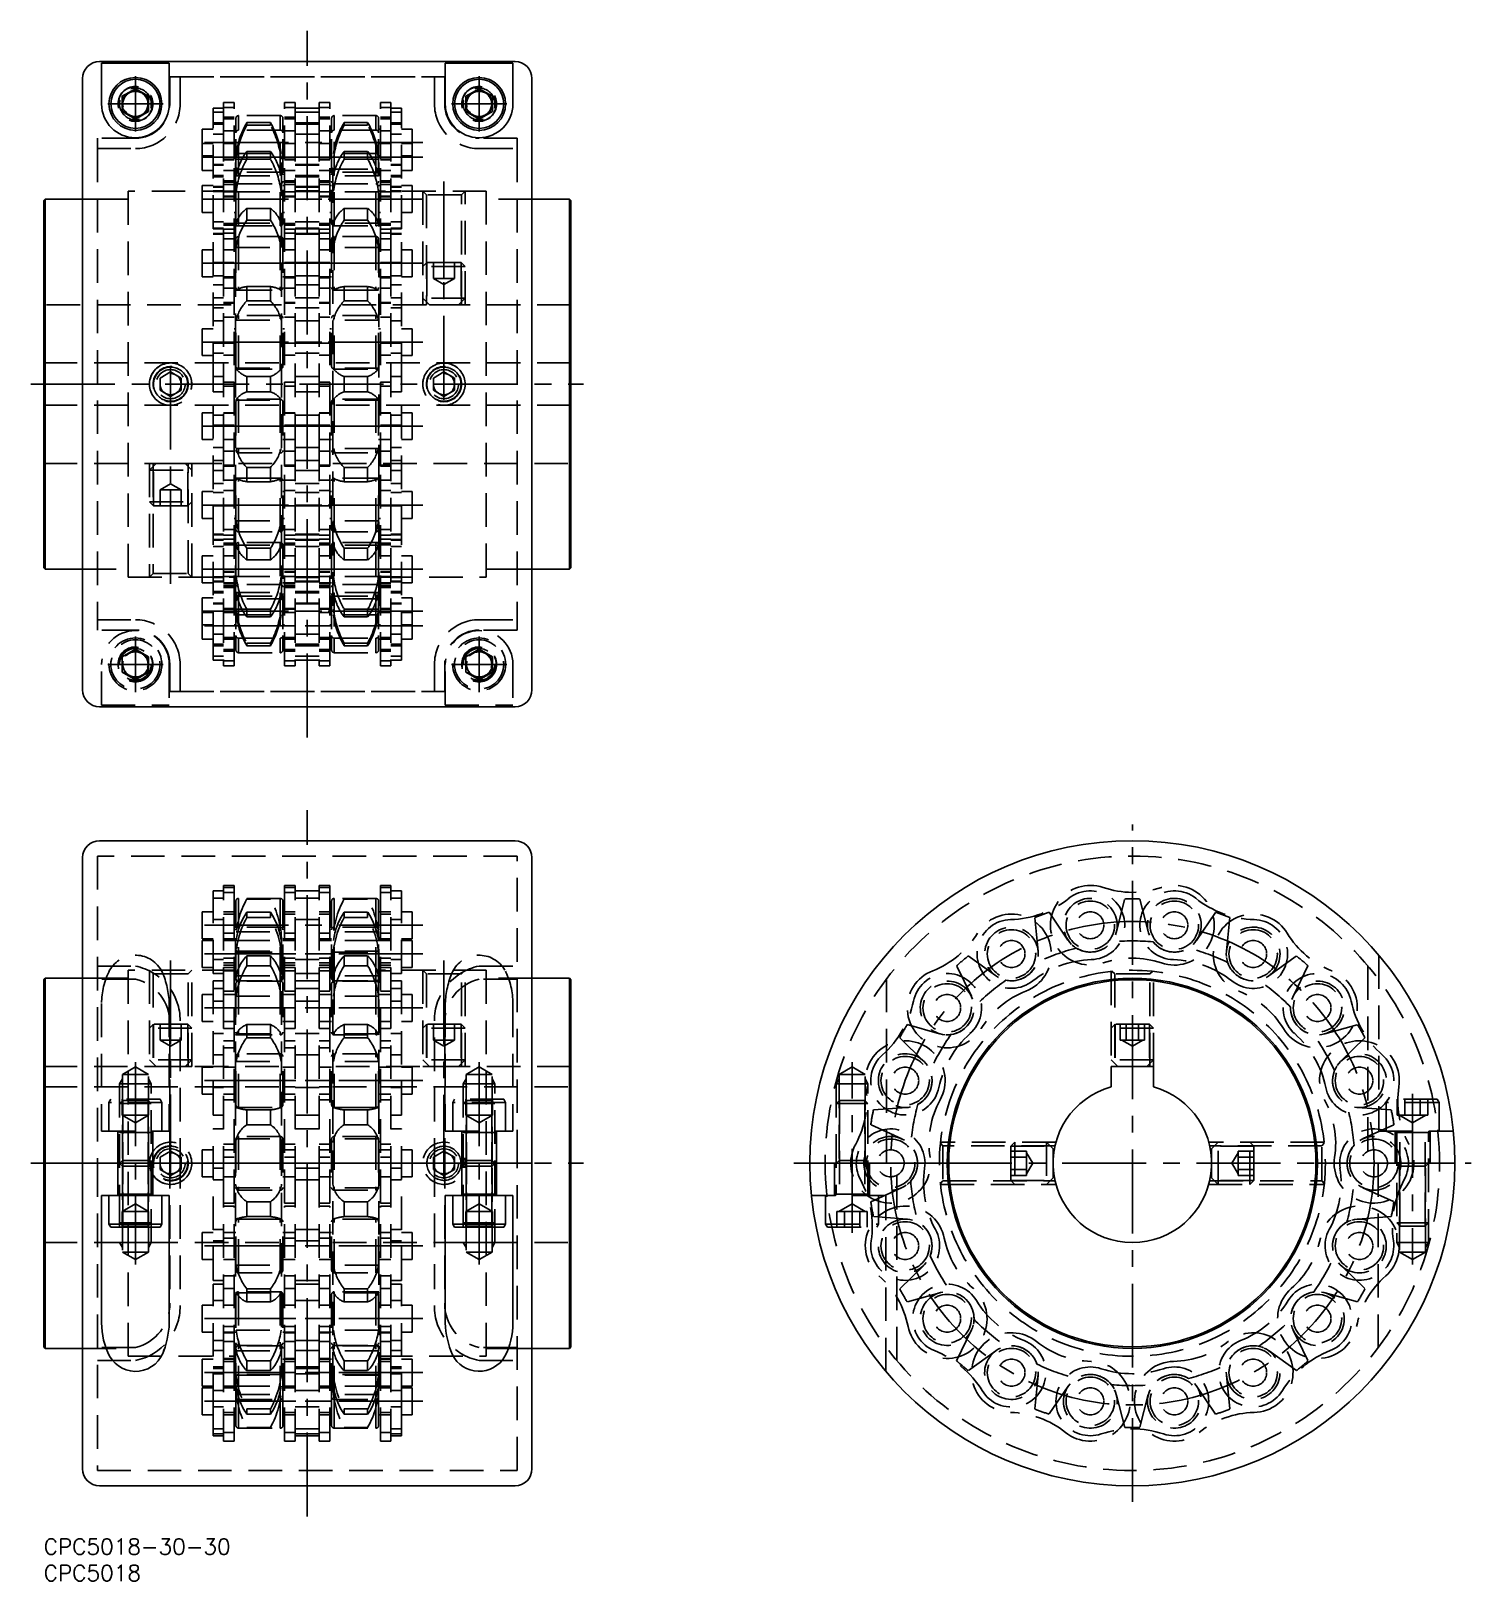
# Model space of a CAD drawing. Extents: x -2 to 270, y -8 to 285.
import ezdxf

# ---------------------------------------------------------------- set-up
doc = ezdxf.new("R2010")
doc.units = 0
doc.header["$LTSCALE"] = 0.5
doc.linetypes.add('CENTER', pattern=[50.8, 31.75, -6.35, 6.35, -6.35])
doc.linetypes.add('DASHED', pattern=[19.05, 12.7, -6.35])
for name, color, linetype in [('MSM_CENTER', 1, 'CENTER'), ('MSM_CONTINUOUS', 7, 'CONTINUOUS'), ('MSM_DASHED', 4, 'DASHED'), ('MSM_PART_NUMBER', 7, 'CONTINUOUS')]:
    doc.layers.add(name, color=color, linetype=linetype)
doc.styles.get("Standard").update_dxf_attribs({"font": 'txt.shx', "height": 3, "bigfont": 'bigfont.shx'})

msp = doc.modelspace()

# ---------------------------------------------------------------- texts
at = {"layer": 'MSM_PART_NUMBER'}
for s, p in [('CPC5018-30-30', (0, -3)), ('CPC5018', (0, -8))]:
    msp.add_text(s, height=3, dxfattribs=at).set_placement(p)

# ---------------------------------------------------------------- linework, layer by layer
at = {"layer": 'MSM_CENTER'}
for p, q in [((49.85, 151.55), (49.85, 285.14)), ((17.35, 276.6), (17.35, 266.1)), ((82.35, 276.6), (82.35, 266.1)), ((12.1, 271.35), (22.6, 271.35)), ((77.1, 271.35), (87.6, 271.35)), ((71.68, 264.06), (28.01, 264.06)), ((71.68, 261.3), (28.01, 261.3)), ((69.7, 261.3), (30, 261.3)), ((33.93, 261.3), (36.13, 261.3)), ((75.7, 256.67), (75.7, 214.86)), ((71.68, 253.36), (28.01, 253.36)), ((69.7, 253.36), (30, 253.36)), ((71.68, 241.2), (28.01, 241.2)), ((69.7, 241.2), (30, 241.2)), ((33.93, 241.2), (36.13, 241.2)), ((33.93, 241.2), (36.13, 241.2)), ((71.68, 226.28), (28.01, 226.28)), ((69.7, 226.28), (30, 226.28)), ((24, 221.84), (24, 180.02)), ((-2.4, 218.35), (102.1, 218.35)), ((71.68, 210.41), (28.01, 210.41)), ((69.7, 210.41), (30, 210.41)), ((33.93, 210.41), (36.13, 210.41)), ((33.93, 210.41), (36.13, 210.41)), ((71.68, 195.49), (28.01, 195.49)), ((69.7, 195.49), (30, 195.49)), ((71.68, 183.33), (28.01, 183.33)), ((69.7, 183.33), (30, 183.33)), ((33.93, 183.33), (36.13, 183.33)), ((33.93, 183.33), (36.13, 183.33)), ((71.68, 175.39), (28.01, 175.39)), ((69.7, 175.39), (30, 175.39)), ((17.35, 170.6), (17.35, 160.1)), ((71.68, 172.64), (28.01, 172.64)), ((33.93, 172.64), (36.13, 172.64)), ((82.35, 170.6), (82.35, 160.1)), ((12.1, 165.35), (22.6, 165.35)), ((77.1, 165.35), (87.6, 165.35)), ((49.85, 4.21), (49.85, 137.79)), ((205.89, 6.95), (205.89, 135.05)), ((71.68, 116.02), (28.01, 116.02)), ((24, 68.11), (24, 109.32)), ((71.68, 110.59), (28.01, 110.59)), ((65.77, 110.59), (63.57, 110.59)), ((75.7, 109.32), (75.7, 66.8)), ((71.68, 100.38), (28.01, 100.38)), ((65.77, 100.38), (63.57, 100.38)), ((17.35, 90.13), (17.35, 51.87)), ((82.35, 90.13), (82.35, 51.87)), ((152.89, 57.85), (152.89, 90.13)), ((71.68, 86.63), (28.01, 86.63)), ((65.77, 86.63), (63.57, 86.63)), ((258.89, 84.15), (258.89, 51.87)), ((-2.4, 71), (102.1, 71)), ((71.68, 71), (28.01, 71)), ((65.77, 71), (63.57, 71)), ((141.84, 71), (269.94, 71)), ((71.68, 55.37), (28.01, 55.37)), ((65.77, 55.37), (63.57, 55.37)), ((71.68, 41.62), (28.01, 41.62)), ((65.77, 41.62), (63.57, 41.62)), ((71.68, 31.41), (28.01, 31.41)), ((65.77, 31.41), (63.57, 31.41)), ((71.68, 25.98), (28.01, 25.98)), ((65.77, 25.98), (63.57, 25.98))]:
    msp.add_line(p, q, dxfattribs=at)
msp.add_circle((205.89, 71), 45.71, dxfattribs=at)
at = {"layer": 'MSM_CONTINUOUS'}
for p, q in [((89.15, 279.35), (10.55, 279.35)), ((89.15, 279.35), (10.55, 279.35)), ((10.95, 271.35), (10.95, 279.04)), ((10.95, 279.04), (23.75, 279.04)), ((23.75, 279.04), (23.75, 271.35)), ((75.95, 271.35), (75.95, 279.04)), ((75.95, 279.04), (88.75, 279.04)), ((88.75, 279.04), (88.75, 271.35)), ((7.35, 160.55), (7.35, 276.15)), ((92.35, 160.55), (92.35, 276.15)), ((14.85, 272.79), (17.35, 274.23)), ((14.85, 269.9), (14.85, 272.79)), ((17.35, 274.23), (19.85, 272.79)), ((19.85, 272.79), (19.85, 269.9)), ((79.85, 272.79), (82.35, 274.23)), ((79.85, 269.9), (79.85, 272.79)), ((82.35, 274.23), (84.85, 272.79)), ((84.85, 272.79), (84.85, 269.9)), ((17.35, 268.46), (14.85, 269.9)), ((19.85, 269.9), (17.35, 268.46)), ((82.35, 268.46), (79.85, 269.9)), ((84.85, 269.9), (82.35, 268.46)), ((0.28, 253.35), (0, 253.06)), ((0, 253.06), (0, 183.63)), ((7.35, 253.35), (0.28, 253.35)), ((0.28, 253.35), (0.28, 183.35)), ((99.42, 253.35), (92.35, 253.35)), ((99.7, 253.06), (99.42, 253.35)), ((99.42, 183.35), (99.42, 253.35)), ((99.7, 183.63), (99.7, 253.06)), ((0, 183.63), (0.28, 183.35)), ((0.28, 183.35), (7.35, 183.35)), ((92.35, 183.35), (99.42, 183.35)), ((99.42, 183.35), (99.7, 183.63)), ((89.15, 157.35), (10.55, 157.35)), ((89.15, 157.35), (10.55, 157.35)), ((89.15, 132), (10.55, 132)), ((7.35, 71), (7.35, 128.8)), ((92.35, 71), (92.35, 128.8)), ((0.28, 106), (0, 105.72)), ((0, 105.72), (0, 36.28)), ((7.35, 106), (0.28, 106)), ((0.28, 106), (0.28, 36)), ((99.42, 106), (92.35, 106)), ((99.42, 36), (99.42, 106)), ((99.7, 105.72), (99.42, 106)), ((99.7, 36.28), (99.7, 105.72)), ((201.89, 89.3), (201.89, 85.46)), ((209.89, 89.3), (201.89, 89.3)), ((209.89, 85.46), (209.89, 89.3)), ((7.35, 71), (92.35, 71)), ((7.35, 71), (92.35, 71)), ((7.35, 13.2), (7.35, 71)), ((92.35, 13.2), (92.35, 71)), ((170.89, 71), (144.89, 71)), ((170.89, 71), (144.89, 71)), ((240.89, 71), (266.89, 71)), ((240.89, 71), (266.89, 71)), ((10.95, 40.8), (10.95, 64.9)), ((10.95, 64.9), (23.75, 64.9)), ((12.35, 64.9), (12.35, 59.5)), ((22.35, 59.5), (22.35, 64.9)), ((23.75, 64.9), (23.75, 40.8)), ((75.95, 40.8), (75.95, 64.9)), ((75.95, 64.9), (88.75, 64.9)), ((77.35, 64.9), (77.35, 59.5)), ((87.35, 59.5), (87.35, 64.9)), ((88.75, 64.9), (88.75, 40.8)), ((12.35, 59.5), (12.7, 58.9)), ((12.35, 59.5), (22.35, 59.5)), ((12.7, 58.9), (22, 58.9)), ((22, 58.9), (22.35, 59.5)), ((77.35, 59.5), (77.7, 58.9)), ((77.35, 59.5), (87.35, 59.5)), ((77.7, 58.9), (87, 58.9)), ((87, 58.9), (87.35, 59.5)), ((0, 36.28), (0.28, 36)), ((0.28, 36), (7.35, 36)), ((92.35, 36), (99.42, 36)), ((99.42, 36), (99.7, 36.28)), ((10.55, 10), (89.15, 10))]:
    msp.add_line(p, q, dxfattribs=at)
for centre, radius in [((17.35, 271.35), 5), ((17.35, 271.35), 4.65), ((82.35, 271.35), 5), ((82.35, 271.35), 4.65), ((17.35, 271.35), 2.5), ((82.35, 271.35), 2.5), ((205.89, 71), 35), ((205.89, 71), 34.72)]:
    msp.add_circle(centre, radius, dxfattribs=at)
for centre, radius, start, end in [((10.55, 276.15), 3.2, 90, 180), ((10.55, 276.15), 3.2, 90, 180), ((89.15, 276.15), 3.2, 0, 90), ((89.15, 276.15), 3.2, 0, 90), ((17.35, 271.35), 6.4, 180, 0), ((82.35, 271.35), 6.4, 180, 0), ((10.55, 160.55), 3.2, 180, 270), ((10.55, 160.55), 3.2, 180, 270), ((89.15, 160.55), 3.2, 270, 0), ((89.15, 160.55), 3.2, 270, 0), ((10.55, 128.8), 3.2, 90, 180), ((89.15, 128.8), 3.2, 0, 90), ((205.89, 71), 61, 0, 180), ((205.89, 71), 15, 105.466, 74.534), ((205.89, 71), 61, 180, 0), ((24.94, 40.84), 13.99, 180.174, 206.9492), ((6.97, 41.41), 16.79, 336.819, 357.929), ((92.73, 41.41), 16.79, 182.071, 203.181), ((74.76, 40.84), 13.99, 333.0508, 359.826), ((17.36, 37.26), 5.61, 209.3605, 345.0944), ((82.34, 37.26), 5.61, 205.9693, 330.6395), ((10.55, 13.2), 3.2, 180, 270), ((89.15, 13.2), 3.2, 270, 0)]:
    msp.add_arc(centre, radius, start, end, dxfattribs=at)
at = {"layer": 'MSM_DASHED'}
for p, q in [((23.85, 276.45), (23.85, 271.35)), ((23.85, 276.45), (75.85, 276.45)), ((25.8, 271.35), (25.8, 276.45)), ((25.8, 276.45), (73.9, 276.45)), ((73.9, 276.45), (73.9, 271.35)), ((75.85, 271.35), (75.85, 276.45)), ((34.03, 270.56), (32.03, 270.56)), ((32.03, 267.8), (32.03, 270.56)), ((32.03, 269.78), (34.03, 269.78)), ((36.03, 271.6), (34.03, 271.6)), ((34.03, 265.62), (34.03, 271.6)), ((36.03, 270.66), (34.03, 270.66)), ((36.03, 260.9), (36.03, 271.6)), ((47.57, 271.6), (45.57, 271.6)), ((45.57, 260.9), (45.57, 271.6)), ((45.57, 270.66), (47.57, 270.66)), ((47.57, 265.62), (47.57, 271.6)), ((52.13, 270.56), (47.57, 270.56)), ((47.57, 269.78), (52.13, 269.78)), ((54.13, 271.6), (52.13, 271.6)), ((52.13, 265.62), (52.13, 271.6)), ((54.13, 270.66), (52.13, 270.66)), ((54.13, 260.9), (54.13, 271.6)), ((65.67, 271.6), (63.67, 271.6)), ((63.67, 260.9), (63.67, 271.6)), ((63.67, 270.66), (65.67, 270.66)), ((65.67, 265.62), (65.67, 271.6)), ((67.67, 270.56), (65.67, 270.56)), ((67.67, 269.78), (65.67, 269.78)), ((67.67, 267.8), (67.67, 270.56)), ((34.03, 267.8), (32.03, 267.8)), ((32.03, 247.71), (32.03, 267.8)), ((34.03, 267.8), (32.03, 267.8)), ((32.03, 267.73), (34.03, 267.73)), ((32.03, 267.53), (34.03, 267.53)), ((36.03, 268.84), (34.03, 268.84)), ((36.03, 268.84), (34.03, 268.84)), ((36.03, 268.75), (34.03, 268.75)), ((34.03, 268.55), (36.03, 268.55)), ((36.36, 265.88), (36.36, 268.64)), ((36.86, 266.38), (36.86, 269.14)), ((44.74, 269.14), (36.86, 269.14)), ((38.43, 267.82), (42.87, 267.82)), ((38.43, 267.82), (38.43, 267.32)), ((42.87, 267.32), (38.43, 267.32)), ((42.87, 267.82), (42.87, 267.32)), ((44.74, 266.38), (44.74, 269.14)), ((45.24, 265.88), (45.24, 268.64)), ((47.57, 268.84), (45.57, 268.84)), ((47.57, 268.84), (45.57, 268.84)), ((45.57, 268.75), (47.57, 268.75)), ((45.57, 268.55), (47.57, 268.55)), ((52.13, 267.8), (47.57, 267.8)), ((52.13, 267.8), (47.57, 267.8)), ((47.57, 267.73), (52.13, 267.73)), ((47.57, 267.53), (52.13, 267.53)), ((54.13, 268.84), (52.13, 268.84)), ((54.13, 268.84), (52.13, 268.84)), ((54.13, 268.75), (52.13, 268.75)), ((52.13, 268.55), (54.13, 268.55)), ((54.46, 265.88), (54.46, 268.64)), ((62.84, 269.14), (54.96, 269.14)), ((54.96, 266.38), (54.96, 269.14)), ((56.83, 267.82), (61.27, 267.82)), ((56.83, 267.32), (56.83, 267.82)), ((61.27, 267.32), (56.83, 267.32)), ((61.27, 267.32), (61.27, 267.82)), ((62.84, 266.38), (62.84, 269.14)), ((63.34, 265.88), (63.34, 268.64)), ((65.67, 268.84), (63.67, 268.84)), ((65.67, 268.84), (63.67, 268.84)), ((63.67, 268.75), (65.67, 268.75)), ((63.67, 268.55), (65.67, 268.55)), ((67.67, 267.8), (65.67, 267.8)), ((67.67, 267.8), (65.67, 267.8)), ((67.67, 267.73), (65.67, 267.73)), ((65.67, 267.53), (67.67, 267.53)), ((67.67, 247.71), (67.67, 267.8)), ((10.15, 262.9), (10.15, 264.85)), ((17.35, 264.85), (10.15, 264.85)), ((30, 263.84), (30, 266.6)), ((32.03, 266.6), (30, 266.6)), ((30, 258.75), (30, 263.84)), ((32.03, 263.84), (30, 263.84)), ((32.03, 263.84), (30, 263.84)), ((32.03, 265.62), (34.03, 265.62)), ((36.03, 266.27), (34.03, 266.27)), ((34.03, 241.38), (34.03, 265.62)), ((36.36, 263.84), (34.03, 263.84)), ((36.36, 263.84), (34.03, 263.84)), ((36.03, 263.84), (34.03, 263.84)), ((36.36, 266.6), (36.03, 266.6)), ((36.36, 248.78), (36.36, 265.88)), ((44.74, 266.38), (36.86, 266.38)), ((36.86, 248.28), (36.86, 266.38)), ((44.74, 266.38), (36.86, 266.38)), ((44.74, 248.28), (44.74, 266.38)), ((45.57, 266.6), (45.24, 266.6)), ((45.24, 248.78), (45.24, 265.88)), ((47.57, 263.84), (45.24, 263.84)), ((47.57, 263.84), (45.24, 263.84)), ((45.57, 266.27), (47.57, 266.27)), ((47.57, 263.84), (45.57, 263.84)), ((47.57, 265.62), (52.13, 265.62)), ((47.57, 241.38), (47.57, 265.62)), ((54.13, 266.27), (52.13, 266.27)), ((52.13, 241.38), (52.13, 265.62)), ((54.46, 263.84), (52.13, 263.84)), ((54.46, 263.84), (52.13, 263.84)), ((54.13, 263.84), (52.13, 263.84)), ((54.46, 266.6), (54.13, 266.6)), ((54.46, 248.78), (54.46, 265.88)), ((62.84, 266.38), (54.96, 266.38)), ((54.96, 248.28), (54.96, 266.38)), ((62.84, 266.38), (54.96, 266.38)), ((62.84, 248.28), (62.84, 266.38)), ((63.67, 266.6), (63.34, 266.6)), ((63.34, 248.78), (63.34, 265.88)), ((65.67, 263.84), (63.34, 263.84)), ((65.67, 263.84), (63.34, 263.84)), ((63.67, 266.27), (65.67, 266.27)), ((65.67, 263.84), (63.67, 263.84)), ((67.67, 265.62), (65.67, 265.62)), ((65.67, 241.38), (65.67, 265.62)), ((69.7, 266.6), (67.67, 266.6)), ((69.7, 263.84), (67.67, 263.84)), ((69.7, 263.84), (67.67, 263.84)), ((69.7, 263.84), (69.7, 266.6)), ((69.7, 258.75), (69.7, 263.84)), ((89.55, 264.85), (82.35, 264.85)), ((89.55, 264.85), (89.55, 262.9)), ((10.15, 262.9), (10.15, 171.85)), ((10.15, 262.9), (17.35, 262.9)), ((30, 261.51), (32.03, 261.51)), ((36.03, 260.9), (34.03, 260.9)), ((36.03, 261.51), (36.36, 261.51)), ((36.03, 233.82), (36.03, 260.9)), ((36.4, 261.97), (44.9, 261.97)), ((36.4, 260.92), (44.9, 260.92)), ((38.43, 262.35), (42.87, 262.35)), ((38.43, 262.35), (38.43, 260.91)), ((42.87, 260.91), (38.43, 260.91)), ((42.87, 262.35), (42.87, 260.91)), ((45.24, 261.51), (45.57, 261.51)), ((47.67, 261.3), (45.47, 261.3)), ((47.57, 260.9), (45.57, 260.9)), ((45.57, 233.82), (45.57, 260.9)), ((52.03, 261.3), (54.23, 261.3)), ((54.13, 260.9), (52.13, 260.9)), ((54.13, 261.51), (54.46, 261.51)), ((54.13, 233.82), (54.13, 260.9)), ((63.3, 261.97), (54.8, 261.97)), ((63.3, 260.92), (54.8, 260.92)), ((56.83, 262.35), (61.27, 262.35)), ((56.83, 260.91), (56.83, 262.35)), ((61.27, 260.91), (56.83, 260.91)), ((61.27, 260.91), (61.27, 262.35)), ((63.34, 261.51), (63.67, 261.51)), ((65.77, 261.3), (63.57, 261.3)), ((65.67, 260.9), (63.67, 260.9)), ((63.67, 233.82), (63.67, 260.9)), ((67.67, 261.51), (69.7, 261.51)), ((82.35, 262.9), (89.55, 262.9)), ((89.55, 262.9), (89.55, 171.85)), ((30, 258.75), (32.03, 258.75)), ((30, 258.75), (32.03, 258.75)), ((34.03, 259.87), (32.03, 259.87)), ((32.03, 259.74), (34.03, 259.74)), ((36.03, 260.76), (34.03, 260.76)), ((34.03, 258.75), (36.36, 258.75)), ((34.03, 258.75), (36.36, 258.75)), ((34.03, 258.75), (36.03, 258.75)), ((36.3, 260.27), (36.3, 176.42)), ((36.3, 258.98), (45, 258.98)), ((36.4, 257.75), (36.5, 258.31)), ((36.86, 258.98), (44.74, 258.98)), ((44.74, 258.44), (36.86, 258.44)), ((44.74, 258.44), (36.86, 258.44)), ((45, 260.27), (45, 176.42)), ((45.24, 258.75), (47.57, 258.75)), ((45.24, 258.75), (47.57, 258.75)), ((45.57, 260.76), (47.57, 260.76)), ((45.57, 258.75), (47.57, 258.75)), ((52.13, 259.87), (47.57, 259.87)), ((47.57, 259.74), (52.13, 259.74)), ((54.13, 260.76), (52.13, 260.76)), ((52.13, 258.75), (54.46, 258.75)), ((52.13, 258.75), (54.46, 258.75)), ((52.13, 258.75), (54.13, 258.75)), ((54.7, 176.42), (54.7, 260.27)), ((54.7, 258.98), (63.4, 258.98)), ((54.96, 258.98), (62.84, 258.98)), ((62.84, 258.44), (54.96, 258.44)), ((62.84, 258.44), (54.96, 258.44)), ((63.34, 258.75), (65.67, 258.75)), ((63.34, 258.75), (65.67, 258.75)), ((63.4, 200.53), (63.4, 260.27)), ((63.67, 260.76), (65.67, 260.76)), ((63.67, 258.75), (65.67, 258.75)), ((67.67, 259.87), (65.67, 259.87)), ((67.67, 259.74), (65.67, 259.74)), ((67.67, 258.75), (69.7, 258.75)), ((67.67, 258.75), (69.7, 258.75)), ((30, 250.82), (30, 255.91)), ((32.03, 255.91), (30, 255.91)), ((32.03, 255.91), (30, 255.91)), ((34.03, 257.82), (32.03, 257.82)), ((32.03, 257.62), (34.03, 257.62)), ((32.03, 257.55), (34.03, 257.55)), ((32.03, 255.75), (34.03, 255.75)), ((32.03, 255.58), (34.03, 255.58)), ((36.03, 256.81), (34.03, 256.81)), ((36.03, 256.61), (34.03, 256.61)), ((34.03, 256.52), (36.03, 256.52)), ((36.03, 256.09), (34.03, 256.09)), ((36.36, 255.91), (36.03, 255.91)), ((36.36, 255.91), (36.03, 255.91)), ((36.3, 256.22), (45, 256.22)), ((36.4, 257.75), (44.9, 257.75)), ((36.86, 256.22), (44.74, 256.22)), ((36.86, 256.22), (44.74, 256.22)), ((45.57, 255.91), (45.24, 255.91)), ((45.57, 255.91), (45.24, 255.91)), ((47.57, 256.81), (45.57, 256.81)), ((45.57, 256.61), (47.57, 256.61)), ((45.57, 256.52), (47.57, 256.52)), ((45.57, 256.09), (47.57, 256.09)), ((52.13, 257.82), (47.57, 257.82)), ((47.57, 257.62), (52.13, 257.62)), ((47.57, 257.55), (52.13, 257.55)), ((47.57, 255.75), (52.13, 255.75)), ((47.57, 255.58), (52.13, 255.58)), ((54.13, 256.81), (52.13, 256.81)), ((54.13, 256.61), (52.13, 256.61)), ((52.13, 256.52), (54.13, 256.52)), ((54.13, 256.09), (52.13, 256.09)), ((54.46, 255.91), (54.13, 255.91)), ((54.46, 255.91), (54.13, 255.91)), ((54.7, 256.22), (63.4, 256.22)), ((63.3, 257.75), (54.8, 257.75)), ((54.96, 256.22), (62.84, 256.22)), ((54.96, 256.22), (62.84, 256.22)), ((63.67, 255.91), (63.34, 255.91)), ((63.67, 255.91), (63.34, 255.91)), ((65.67, 256.81), (63.67, 256.81)), ((63.67, 256.61), (65.67, 256.61)), ((63.67, 256.52), (65.67, 256.52)), ((63.67, 256.09), (65.67, 256.09)), ((67.67, 257.82), (65.67, 257.82)), ((67.67, 257.62), (65.67, 257.62)), ((65.67, 257.55), (67.67, 257.55)), ((67.67, 255.75), (65.67, 255.75)), ((67.67, 255.58), (65.67, 255.58)), ((69.7, 255.91), (67.67, 255.91)), ((69.7, 255.91), (67.67, 255.91)), ((69.7, 250.82), (69.7, 255.91)), ((7.35, 253.35), (10.15, 253.35)), ((7.35, 253.35), (10.15, 253.35)), ((16, 253.35), (7.35, 253.35)), ((16, 254.85), (16, 181.85)), ((36.3, 254.85), (16, 254.85)), ((32.03, 254.93), (34.03, 254.93)), ((32.03, 254.79), (34.03, 254.79)), ((36.03, 254.69), (34.03, 254.69)), ((36.03, 253.9), (34.03, 253.9)), ((34.03, 253.76), (36.03, 253.76)), ((36.4, 254.74), (44.9, 254.74)), ((45.57, 254.69), (47.57, 254.69)), ((45.57, 253.9), (47.57, 253.9)), ((45.57, 253.76), (47.57, 253.76)), ((47.57, 254.93), (52.13, 254.93)), ((47.57, 254.79), (52.13, 254.79)), ((54.13, 254.69), (52.13, 254.69)), ((54.13, 253.9), (52.13, 253.9)), ((52.13, 253.76), (54.13, 253.76)), ((63.3, 254.74), (54.8, 254.74)), ((83.7, 254.85), (63.4, 254.85)), ((63.67, 254.69), (65.67, 254.69)), ((63.67, 253.9), (65.67, 253.9)), ((63.67, 253.76), (65.67, 253.76)), ((67.67, 254.93), (65.67, 254.93)), ((65.67, 254.79), (67.67, 254.79)), ((71.7, 254.85), (71.7, 233.35)), ((71.7, 254.85), (72.38, 254.17)), ((72.38, 254.17), (72.38, 233.34)), ((79.02, 254.17), (72.38, 254.17)), ((79.02, 254.17), (79.7, 254.85)), ((79.02, 233.34), (79.02, 254.17)), ((79.7, 233.35), (79.7, 254.85)), ((83.7, 181.85), (83.7, 254.85)), ((92.35, 253.35), (83.7, 253.35)), ((89.55, 253.35), (92.35, 253.35)), ((89.55, 253.35), (92.35, 253.35)), ((30, 250.82), (32.03, 250.82)), ((30, 250.82), (32.03, 250.82)), ((36.03, 250.82), (36.36, 250.82)), ((36.03, 250.82), (36.36, 250.82)), ((38.43, 251.57), (42.87, 251.57)), ((38.43, 251.57), (38.43, 249.37)), ((42.87, 249.37), (38.43, 249.37)), ((42.87, 251.57), (42.87, 249.37)), ((45.24, 250.82), (45.57, 250.82)), ((45.24, 250.82), (45.57, 250.82)), ((54.13, 250.82), (54.46, 250.82)), ((54.13, 250.82), (54.46, 250.82)), ((56.83, 251.57), (61.27, 251.57)), ((56.83, 249.37), (56.83, 251.57)), ((61.27, 249.37), (56.83, 249.37)), ((61.27, 249.37), (61.27, 251.57)), ((63.34, 250.82), (63.67, 250.82)), ((63.34, 250.82), (63.67, 250.82)), ((67.67, 250.82), (69.7, 250.82)), ((67.67, 250.82), (69.7, 250.82)), ((32.03, 249.05), (34.03, 249.05)), ((32.03, 247.82), (34.03, 247.82)), ((34.03, 247.71), (32.03, 247.71)), ((32.03, 219.78), (32.03, 247.71)), ((32.03, 246.86), (34.03, 246.86)), ((32.03, 246.74), (34.03, 246.74)), ((36.03, 248.74), (34.03, 248.74)), ((36.03, 248.4), (34.03, 248.4)), ((36.03, 247.65), (34.03, 247.65)), ((36.03, 246.91), (34.03, 246.91)), ((36.3, 248.28), (45, 248.28)), ((36.4, 248.79), (44.9, 248.79)), ((36.86, 248.28), (44.74, 248.28)), ((36.86, 248.28), (44.74, 248.28)), ((44.74, 246.28), (36.86, 246.28)), ((36.86, 246.28), (36.86, 236.12)), ((44.74, 246.28), (36.86, 246.28)), ((36.89, 246.29), (36.87, 246.23)), ((44.74, 246.28), (44.74, 236.12)), ((47.57, 248.74), (45.57, 248.74)), ((45.57, 248.4), (47.57, 248.4)), ((45.57, 247.65), (47.57, 247.65)), ((45.57, 246.91), (47.57, 246.91)), ((47.57, 249.05), (52.13, 249.05)), ((47.57, 247.82), (52.13, 247.82)), ((52.13, 247.71), (47.57, 247.71)), ((47.57, 246.86), (52.13, 246.86)), ((47.57, 246.74), (52.13, 246.74)), ((54.13, 248.74), (52.13, 248.74)), ((54.13, 248.4), (52.13, 248.4)), ((54.13, 247.65), (52.13, 247.65)), ((54.13, 246.91), (52.13, 246.91)), ((54.7, 248.28), (63.4, 248.28)), ((63.3, 248.79), (54.8, 248.79)), ((54.96, 248.28), (62.84, 248.28)), ((54.96, 248.28), (62.84, 248.28)), ((62.84, 246.28), (54.96, 246.28)), ((54.96, 246.28), (54.96, 236.12)), ((62.84, 246.28), (54.96, 246.28)), ((62.82, 246.24), (62.81, 246.29)), ((62.84, 246.28), (62.84, 236.12)), ((65.67, 248.74), (63.67, 248.74)), ((63.67, 248.4), (65.67, 248.4)), ((63.67, 247.65), (65.67, 247.65)), ((63.67, 246.91), (65.67, 246.91)), ((67.67, 249.05), (65.67, 249.05)), ((67.67, 247.82), (65.67, 247.82)), ((67.67, 247.71), (65.67, 247.71)), ((65.67, 246.86), (67.67, 246.86)), ((67.67, 246.74), (65.67, 246.74)), ((67.67, 219.78), (67.67, 247.71)), ((30, 238.66), (30, 243.75)), ((32.03, 243.75), (30, 243.75)), ((32.03, 243.75), (30, 243.75)), ((34.03, 245.82), (36.03, 245.82)), ((36.36, 243.75), (34.03, 243.75)), ((36.03, 243.75), (34.03, 243.75)), ((36.36, 243.75), (34.03, 243.75)), ((36.03, 243.75), (34.03, 243.75)), ((36.36, 245.78), (36.36, 236.62)), ((36.4, 244.17), (44.9, 244.17)), ((45.24, 245.78), (45.24, 236.62)), ((47.57, 243.75), (45.24, 243.75)), ((47.57, 243.75), (45.24, 243.75)), ((45.57, 245.82), (47.57, 245.82)), ((47.57, 243.75), (45.57, 243.75)), ((47.57, 243.75), (45.57, 243.75)), ((52.13, 245.82), (54.13, 245.82)), ((54.46, 243.75), (52.13, 243.75)), ((54.13, 243.75), (52.13, 243.75)), ((54.46, 243.75), (52.13, 243.75)), ((54.13, 243.75), (52.13, 243.75)), ((54.46, 245.78), (54.46, 236.62)), ((63.3, 244.17), (54.8, 244.17)), ((63.34, 245.78), (63.34, 236.62)), ((65.67, 243.75), (63.34, 243.75)), ((65.67, 243.75), (63.34, 243.75)), ((63.67, 245.82), (65.67, 245.82)), ((65.67, 243.75), (63.67, 243.75)), ((65.67, 243.75), (63.67, 243.75)), ((69.7, 243.75), (67.67, 243.75)), ((69.7, 243.75), (67.67, 243.75)), ((69.7, 238.66), (69.7, 243.75)), ((32.03, 241.38), (34.03, 241.38)), ((34.03, 206.37), (34.03, 241.38)), ((36.03, 241.36), (34.03, 241.36)), ((47.67, 241.2), (45.47, 241.2)), ((47.67, 241.2), (45.47, 241.2)), ((45.57, 241.36), (47.57, 241.36)), ((47.57, 241.38), (52.13, 241.38)), ((47.57, 206.37), (47.57, 241.38)), ((52.03, 241.2), (54.23, 241.2)), ((52.03, 241.2), (54.23, 241.2)), ((52.13, 206.37), (52.13, 241.38)), ((54.13, 241.36), (52.13, 241.36)), ((65.77, 241.2), (63.57, 241.2)), ((65.77, 241.2), (63.57, 241.2)), ((63.67, 241.36), (65.67, 241.36)), ((67.67, 241.38), (65.67, 241.38)), ((65.67, 206.37), (65.67, 241.38)), ((72.47, 241.35), (71.7, 240.58)), ((79.7, 240.58), (71.7, 240.58)), ((78.93, 241.35), (72.47, 241.35)), ((72.47, 241.35), (72.47, 233.83)), ((73.7, 238.35), (73.7, 241.35)), ((75.7, 238.35), (75.7, 241.35)), ((77.7, 238.35), (77.7, 241.35)), ((79.7, 240.58), (78.93, 241.35)), ((78.93, 241.35), (78.93, 233.83)), ((30, 238.66), (32.03, 238.66)), ((30, 238.66), (32.03, 238.66)), ((32.03, 238.81), (34.03, 238.81)), ((34.03, 238.66), (36.36, 238.66)), ((34.03, 238.66), (36.03, 238.66)), ((34.03, 238.66), (36.36, 238.66)), ((34.03, 238.66), (36.03, 238.66)), ((36.03, 238.47), (34.03, 238.47)), ((45.24, 238.66), (47.57, 238.66)), ((45.24, 238.66), (47.57, 238.66)), ((45.57, 238.66), (47.57, 238.66)), ((45.57, 238.66), (47.57, 238.66)), ((45.57, 238.47), (47.57, 238.47)), ((47.57, 238.81), (52.13, 238.81)), ((52.13, 238.66), (54.46, 238.66)), ((52.13, 238.66), (54.13, 238.66)), ((52.13, 238.66), (54.46, 238.66)), ((52.13, 238.66), (54.13, 238.66)), ((54.13, 238.47), (52.13, 238.47)), ((63.34, 238.66), (65.67, 238.66)), ((63.34, 238.66), (65.67, 238.66)), ((63.67, 238.66), (65.67, 238.66)), ((63.67, 238.66), (65.67, 238.66)), ((63.67, 238.47), (65.67, 238.47)), ((67.67, 238.81), (65.67, 238.81)), ((67.67, 238.66), (69.7, 238.66)), ((67.67, 238.66), (69.7, 238.66)), ((73.7, 238.35), (77.7, 238.35)), ((73.7, 238.35), (75.7, 237.19)), ((75.7, 237.19), (77.7, 238.35)), ((32.03, 237.16), (34.03, 237.16)), ((32.03, 234.7), (34.03, 234.7)), ((36.03, 236.48), (34.03, 236.48)), ((36.4, 236.15), (36.36, 236.12)), ((36.36, 236.12), (44.94, 236.12)), ((36.4, 236.15), (44.9, 236.15)), ((36.86, 236.12), (44.74, 236.12)), ((36.86, 236.12), (44.74, 236.12)), ((38.43, 236.79), (42.87, 236.79)), ((38.43, 236.79), (38.43, 234.09)), ((42.87, 236.79), (42.87, 234.09)), ((44.94, 236.12), (44.9, 236.15)), ((44.99, 236.18), (44.96, 236.13)), ((45.57, 236.48), (47.57, 236.48)), ((47.57, 237.16), (52.13, 237.16)), ((47.57, 234.7), (52.13, 234.7)), ((54.13, 236.48), (52.13, 236.48)), ((54.73, 236.13), (54.71, 236.18)), ((54.8, 236.15), (54.76, 236.12)), ((54.76, 236.12), (63.34, 236.12)), ((63.3, 236.15), (54.8, 236.15)), ((54.96, 236.12), (62.84, 236.12)), ((54.96, 236.12), (62.84, 236.12)), ((56.83, 236.79), (61.27, 236.79)), ((56.83, 234.09), (56.83, 236.79)), ((61.27, 234.09), (61.27, 236.79)), ((63.34, 236.12), (63.3, 236.15)), ((63.67, 236.48), (65.67, 236.48)), ((67.67, 237.16), (65.67, 237.16)), ((65.67, 234.7), (67.67, 234.7)), ((71.7, 234.6), (72.95, 233.35)), ((79.7, 234.6), (71.7, 234.6)), ((78.45, 233.35), (79.7, 234.6)), ((45, 233.35), (0, 233.35)), ((34.03, 232.79), (32.03, 232.79)), ((36.03, 233.82), (34.03, 233.82)), ((34.03, 233.66), (36.03, 233.66)), ((36.03, 202.87), (36.03, 233.82)), ((42.87, 234.09), (38.43, 234.09)), ((47.57, 233.82), (45.57, 233.82)), ((45.57, 202.87), (45.57, 233.82)), ((45.57, 233.66), (47.57, 233.66)), ((52.13, 232.79), (47.57, 232.79)), ((54.13, 233.82), (52.13, 233.82)), ((52.13, 233.66), (54.13, 233.66)), ((54.13, 202.87), (54.13, 233.82)), ((72.39, 233.35), (54.7, 233.35)), ((61.27, 234.09), (56.83, 234.09)), ((65.67, 233.82), (63.67, 233.82)), ((63.67, 202.87), (63.67, 233.82)), ((63.67, 233.66), (65.67, 233.66)), ((67.67, 232.79), (65.67, 232.79)), ((79.7, 233.35), (71.7, 233.35)), ((79.7, 233.35), (71.7, 233.35)), ((78.45, 233.35), (72.95, 233.35)), ((99.7, 233.35), (79.02, 233.35)), ((30, 223.74), (30, 228.83)), ((32.03, 228.83), (30, 228.83)), ((32.03, 228.83), (30, 228.83)), ((32.03, 230.33), (34.03, 230.33)), ((36.03, 231.01), (34.03, 231.01)), ((36.36, 228.83), (36.03, 228.83)), ((36.36, 228.83), (36.03, 228.83)), ((36.36, 221.7), (36.36, 230.86)), ((36.4, 230.48), (44.9, 230.48)), ((36.86, 221.2), (36.86, 231.36)), ((44.74, 231.36), (36.86, 231.36)), ((44.74, 231.36), (36.86, 231.36)), ((44.74, 221.2), (44.74, 231.36)), ((45.24, 221.7), (45.24, 230.86)), ((45.57, 228.83), (45.24, 228.83)), ((45.57, 228.83), (45.24, 228.83)), ((45.57, 231.01), (47.57, 231.01)), ((47.57, 230.33), (52.13, 230.33)), ((54.13, 231.01), (52.13, 231.01)), ((54.46, 228.83), (54.13, 228.83)), ((54.46, 228.83), (54.13, 228.83)), ((54.46, 221.7), (54.46, 230.86)), ((63.3, 230.48), (54.8, 230.48)), ((62.84, 231.36), (54.96, 231.36)), ((54.96, 221.2), (54.96, 231.36)), ((62.84, 231.36), (54.96, 231.36)), ((62.84, 221.2), (62.84, 231.36)), ((63.34, 221.7), (63.34, 230.86)), ((63.67, 228.83), (63.34, 228.83)), ((63.67, 228.83), (63.34, 228.83)), ((63.67, 231.01), (65.67, 231.01)), ((67.67, 230.33), (65.67, 230.33)), ((69.7, 228.83), (67.67, 228.83)), ((69.7, 228.83), (67.67, 228.83)), ((69.7, 223.74), (69.7, 228.83)), ((32.03, 226.11), (34.03, 226.11)), ((36.03, 226.12), (34.03, 226.12)), ((45.57, 226.12), (47.57, 226.12)), ((47.57, 226.11), (52.13, 226.11)), ((54.13, 226.12), (52.13, 226.12)), ((63.67, 226.12), (65.67, 226.12)), ((67.67, 226.11), (65.67, 226.11)), ((30, 223.74), (32.03, 223.74)), ((30, 223.74), (32.03, 223.74)), ((32.03, 224.23), (34.03, 224.23)), ((36.03, 223.85), (34.03, 223.85)), ((36.03, 223.74), (36.36, 223.74)), ((36.03, 223.74), (36.36, 223.74)), ((45.24, 223.74), (45.57, 223.74)), ((45.24, 223.74), (45.57, 223.74)), ((45.57, 223.85), (47.57, 223.85)), ((47.57, 224.23), (52.13, 224.23)), ((54.13, 223.85), (52.13, 223.85)), ((54.13, 223.74), (54.46, 223.74)), ((54.13, 223.74), (54.46, 223.74)), ((63.34, 223.74), (63.67, 223.74)), ((63.34, 223.74), (63.67, 223.74)), ((63.67, 223.85), (65.67, 223.85)), ((67.67, 224.23), (65.67, 224.23)), ((67.67, 223.74), (69.7, 223.74)), ((67.67, 223.74), (69.7, 223.74)), ((0, 222.35), (45, 222.35)), ((24, 220.66), (22, 219.5)), ((26, 219.5), (24, 220.66)), ((36.33, 221.66), (36.32, 221.73)), ((36.4, 221.36), (44.9, 221.36)), ((36.86, 221.2), (44.74, 221.2)), ((36.86, 221.2), (44.74, 221.2)), ((44.82, 221.21), (44.9, 221.36)), ((99.7, 222.35), (54.7, 222.35)), ((63.3, 221.36), (54.8, 221.36)), ((54.96, 221.2), (62.84, 221.2)), ((54.96, 221.2), (62.84, 221.2)), ((63.38, 221.73), (63.37, 221.64)), ((75.7, 220.66), (73.7, 219.5)), ((77.7, 219.5), (75.7, 220.66)), ((22, 217.19), (22, 219.5)), ((22, 217.19), (24, 216.04)), ((24, 216.04), (26, 217.19)), ((26, 217.19), (26, 219.5)), ((32.03, 219.78), (34.03, 219.78)), ((32.03, 219.78), (32.03, 216.91)), ((34.03, 218.74), (36.03, 218.74)), ((36.03, 217.95), (34.03, 217.95)), ((38.43, 219.78), (42.87, 219.78)), ((38.43, 219.78), (38.43, 216.91)), ((42.87, 219.78), (42.87, 216.91)), ((45.57, 218.74), (47.57, 218.74)), ((47.57, 217.95), (45.57, 217.95)), ((47.57, 219.78), (52.13, 219.78)), ((52.13, 218.74), (54.13, 218.74)), ((54.13, 217.95), (52.13, 217.95)), ((56.83, 219.78), (61.27, 219.78)), ((56.83, 216.91), (56.83, 219.78)), ((61.27, 216.91), (61.27, 219.78)), ((63.67, 218.74), (65.67, 218.74)), ((65.67, 217.95), (63.67, 217.95)), ((65.67, 219.78), (67.67, 219.78)), ((67.67, 219.78), (67.67, 216.91)), ((73.7, 219.5), (73.7, 217.19)), ((73.7, 217.19), (75.7, 216.04)), ((75.7, 216.04), (77.7, 217.19)), ((77.7, 219.5), (77.7, 217.19)), ((0, 214.35), (45, 214.35)), ((32.03, 188.99), (32.03, 216.91)), ((34.03, 216.91), (32.03, 216.91)), ((36.32, 214.96), (36.33, 215.05)), ((36.36, 214.99), (36.36, 205.83)), ((36.4, 215.33), (44.9, 215.33)), ((36.86, 215.49), (36.86, 205.33)), ((44.74, 215.49), (36.86, 215.49)), ((44.74, 215.49), (36.86, 215.49)), ((42.87, 216.91), (38.43, 216.91)), ((44.74, 215.49), (44.74, 205.33)), ((45.24, 214.99), (45.24, 205.83)), ((52.13, 216.91), (47.57, 216.91)), ((54.46, 214.99), (54.46, 205.83)), ((99.7, 214.35), (54.7, 214.35)), ((63.3, 215.33), (54.8, 215.33)), ((62.84, 215.49), (54.96, 215.49)), ((54.96, 215.49), (54.96, 205.33)), ((62.84, 215.49), (54.96, 215.49)), ((61.27, 216.91), (56.83, 216.91)), ((62.84, 215.49), (62.84, 205.33)), ((63.34, 214.99), (63.34, 205.83)), ((67.67, 216.91), (65.67, 216.91)), ((67.67, 188.99), (67.67, 216.91)), ((32.03, 212.95), (30, 212.95)), ((30, 207.86), (30, 212.95)), ((32.03, 212.95), (30, 212.95)), ((32.03, 212.47), (34.03, 212.47)), ((36.03, 212.95), (34.03, 212.95)), ((36.36, 212.95), (34.03, 212.95)), ((36.03, 212.95), (34.03, 212.95)), ((36.36, 212.95), (34.03, 212.95)), ((36.03, 212.84), (34.03, 212.84)), ((47.57, 212.95), (45.24, 212.95)), ((47.57, 212.95), (45.24, 212.95)), ((47.57, 212.95), (45.57, 212.95)), ((47.57, 212.95), (45.57, 212.95)), ((45.57, 212.84), (47.57, 212.84)), ((47.57, 212.47), (52.13, 212.47)), ((54.13, 212.95), (52.13, 212.95)), ((54.46, 212.95), (52.13, 212.95)), ((54.13, 212.95), (52.13, 212.95)), ((54.46, 212.95), (52.13, 212.95)), ((54.13, 212.84), (52.13, 212.84)), ((65.67, 212.95), (63.34, 212.95)), ((65.67, 212.95), (63.34, 212.95)), ((65.67, 212.95), (63.67, 212.95)), ((65.67, 212.95), (63.67, 212.95)), ((63.67, 212.84), (65.67, 212.84)), ((67.67, 212.47), (65.67, 212.47)), ((69.7, 212.95), (67.67, 212.95)), ((69.7, 212.95), (67.67, 212.95)), ((69.7, 207.86), (69.7, 212.95)), ((32.03, 210.59), (34.03, 210.59)), ((36.03, 210.57), (34.03, 210.57)), ((47.67, 210.41), (45.47, 210.41)), ((47.67, 210.41), (45.47, 210.41)), ((45.57, 210.57), (47.57, 210.57)), ((47.57, 210.59), (52.13, 210.59)), ((52.03, 210.41), (54.23, 210.41)), ((52.03, 210.41), (54.23, 210.41)), ((54.13, 210.57), (52.13, 210.57)), ((65.77, 210.41), (63.57, 210.41)), ((65.77, 210.41), (63.57, 210.41)), ((63.67, 210.57), (65.67, 210.57)), ((67.67, 210.59), (65.67, 210.59)), ((30, 207.86), (32.03, 207.86)), ((30, 207.86), (32.03, 207.86)), ((32.03, 206.37), (34.03, 206.37)), ((34.03, 207.86), (36.03, 207.86)), ((34.03, 207.86), (36.36, 207.86)), ((34.03, 207.86), (36.03, 207.86)), ((34.03, 207.86), (36.36, 207.86)), ((34.03, 206.37), (34.03, 175.79)), ((36.03, 205.68), (34.03, 205.68)), ((36.4, 206.21), (44.9, 206.21)), ((36.86, 205.33), (44.74, 205.33)), ((36.86, 205.33), (44.74, 205.33)), ((45.24, 207.86), (47.57, 207.86)), ((45.24, 207.86), (47.57, 207.86)), ((45.57, 207.86), (47.57, 207.86)), ((45.57, 207.86), (47.57, 207.86)), ((45.57, 205.68), (47.57, 205.68)), ((47.57, 206.37), (47.57, 175.79)), ((47.57, 206.37), (52.13, 206.37)), ((52.13, 207.86), (54.13, 207.86)), ((52.13, 207.86), (54.46, 207.86)), ((52.13, 207.86), (54.13, 207.86)), ((52.13, 207.86), (54.46, 207.86)), ((52.13, 206.37), (52.13, 175.79)), ((54.13, 205.68), (52.13, 205.68)), ((54.8, 206.21), (55.05, 205.33)), ((63.3, 206.21), (54.8, 206.21)), ((54.96, 205.33), (62.84, 205.33)), ((54.96, 205.33), (62.84, 205.33)), ((63.07, 205.38), (63.3, 206.21)), ((63.34, 207.86), (65.67, 207.86)), ((63.34, 207.86), (65.67, 207.86)), ((63.67, 207.86), (65.67, 207.86)), ((63.67, 207.86), (65.67, 207.86)), ((63.67, 205.68), (65.67, 205.68)), ((65.67, 206.37), (65.67, 175.79)), ((67.67, 206.37), (65.67, 206.37)), ((67.67, 207.86), (69.7, 207.86)), ((67.67, 207.86), (69.7, 207.86)), ((0, 203.35), (20.68, 203.35)), ((20, 203.35), (20, 181.85)), ((21.25, 203.35), (20, 202.1)), ((20, 203.35), (28, 203.35)), ((28, 203.35), (20, 203.35)), ((20.68, 203.35), (20.68, 182.52)), ((20.77, 195.35), (20.77, 202.86)), ((21.25, 203.35), (26.75, 203.35)), ((28, 202.1), (26.75, 203.35)), ((27.23, 195.35), (27.23, 202.86)), ((27.31, 203.35), (45, 203.35)), ((27.32, 182.52), (27.32, 203.35)), ((28, 181.85), (28, 203.35)), ((32.03, 203.9), (34.03, 203.9)), ((36.03, 203.03), (34.03, 203.03)), ((34.03, 202.87), (36.03, 202.87)), ((36.03, 175.79), (36.03, 202.87)), ((38.43, 202.6), (42.87, 202.6)), ((38.43, 202.6), (38.43, 199.9)), ((42.87, 202.6), (42.87, 199.9)), ((47.57, 203.03), (45.57, 203.03)), ((45.57, 175.79), (45.57, 202.87)), ((45.57, 202.87), (47.57, 202.87)), ((47.57, 203.9), (52.13, 203.9)), ((54.13, 203.03), (52.13, 203.03)), ((52.13, 202.87), (54.13, 202.87)), ((54.13, 175.79), (54.13, 202.87)), ((54.7, 203.35), (99.7, 203.35)), ((56.83, 199.9), (56.83, 202.6)), ((56.83, 202.6), (61.27, 202.6)), ((61.27, 199.9), (61.27, 202.6)), ((65.67, 203.03), (63.67, 203.03)), ((63.67, 175.79), (63.67, 202.87)), ((63.67, 202.87), (65.67, 202.87)), ((65.67, 203.9), (67.67, 203.9)), ((20, 202.1), (28, 202.1)), ((24, 199.5), (22, 198.35)), ((26, 198.35), (24, 199.5)), ((34.03, 202), (32.03, 202)), ((32.03, 199.53), (34.03, 199.53)), ((36.03, 200.21), (34.03, 200.21)), ((44.94, 200.57), (36.36, 200.57)), ((36.36, 200.57), (36.4, 200.55)), ((36.36, 190.91), (36.36, 200.07)), ((36.4, 200.55), (44.9, 200.55)), ((44.74, 200.57), (36.86, 200.57)), ((44.74, 200.57), (36.86, 200.57)), ((36.86, 190.41), (36.86, 200.57)), ((42.87, 199.9), (38.43, 199.9)), ((44.74, 190.41), (44.74, 200.57)), ((44.9, 200.55), (44.94, 200.57)), ((44.97, 200.56), (44.99, 200.52)), ((45.24, 190.91), (45.24, 200.07)), ((45.57, 200.21), (47.57, 200.21)), ((52.13, 202), (47.57, 202)), ((47.57, 199.53), (52.13, 199.53)), ((54.13, 200.21), (52.13, 200.21)), ((54.46, 190.91), (54.46, 200.07)), ((54.71, 200.51), (54.74, 200.57)), ((63.34, 200.57), (54.76, 200.57)), ((54.76, 200.57), (54.8, 200.55)), ((63.3, 200.55), (54.8, 200.55)), ((62.84, 200.57), (54.96, 200.57)), ((62.84, 200.57), (54.96, 200.57)), ((54.96, 190.41), (54.96, 200.57)), ((61.27, 199.9), (56.83, 199.9)), ((62.84, 190.41), (62.84, 200.57)), ((63.3, 200.55), (63.34, 200.57)), ((63.34, 190.91), (63.34, 200.07)), ((63.4, 176.42), (63.4, 200.49)), ((63.67, 200.21), (65.67, 200.21)), ((67.67, 202), (65.67, 202)), ((67.67, 199.53), (65.67, 199.53)), ((22, 198.35), (22, 195.35)), ((26, 198.35), (22, 198.35)), ((24, 198.35), (24, 195.35)), ((26, 198.35), (26, 195.35)), ((32.03, 198.04), (30, 198.04)), ((32.03, 198.04), (30, 198.04)), ((30, 192.95), (30, 198.04)), ((32.03, 197.88), (34.03, 197.88)), ((36.03, 198.22), (34.03, 198.22)), ((36.36, 198.04), (36.03, 198.04)), ((36.36, 198.04), (36.03, 198.04)), ((45.57, 198.04), (45.24, 198.04)), ((45.57, 198.04), (45.24, 198.04)), ((45.57, 198.22), (47.57, 198.22)), ((47.57, 197.88), (52.13, 197.88)), ((54.13, 198.22), (52.13, 198.22)), ((54.46, 198.04), (54.13, 198.04)), ((54.46, 198.04), (54.13, 198.04)), ((63.67, 198.04), (63.34, 198.04)), ((63.67, 198.04), (63.34, 198.04)), ((63.67, 198.22), (65.67, 198.22)), ((67.67, 197.88), (65.67, 197.88)), ((69.7, 198.04), (67.67, 198.04)), ((69.7, 198.04), (67.67, 198.04)), ((69.7, 192.95), (69.7, 198.04)), ((20, 196.11), (20.77, 195.35)), ((20, 196.11), (28, 196.11)), ((20.77, 195.35), (27.23, 195.35)), ((27.23, 195.35), (28, 196.11)), ((32.03, 195.31), (34.03, 195.31)), ((36.03, 195.33), (34.03, 195.33)), ((45.57, 195.33), (47.57, 195.33)), ((47.57, 195.31), (52.13, 195.31)), ((54.13, 195.33), (52.13, 195.33)), ((63.67, 195.33), (65.67, 195.33)), ((67.67, 195.31), (65.67, 195.31)), ((30, 192.95), (32.03, 192.95)), ((30, 192.95), (32.03, 192.95)), ((36.03, 190.87), (34.03, 190.87)), ((36.03, 192.95), (36.36, 192.95)), ((36.03, 192.95), (36.36, 192.95)), ((36.4, 192.52), (44.9, 192.52)), ((45.24, 192.95), (45.57, 192.95)), ((45.24, 192.95), (45.57, 192.95)), ((47.57, 190.87), (45.57, 190.87)), ((54.13, 190.87), (52.13, 190.87)), ((54.13, 192.95), (54.46, 192.95)), ((54.13, 192.95), (54.46, 192.95)), ((54.8, 192.52), (54.94, 191.71)), ((63.3, 192.52), (54.8, 192.52)), ((63.34, 192.95), (63.67, 192.95)), ((63.34, 192.95), (63.67, 192.95)), ((65.67, 190.87), (63.67, 190.87)), ((67.67, 192.95), (69.7, 192.95)), ((67.67, 192.95), (69.7, 192.95)), ((32.03, 189.95), (34.03, 189.95)), ((34.03, 189.83), (32.03, 189.83)), ((32.03, 168.89), (32.03, 188.99)), ((32.03, 188.99), (34.03, 188.99)), ((32.03, 188.87), (34.03, 188.87)), ((32.03, 187.65), (34.03, 187.65)), ((36.03, 189.78), (34.03, 189.78)), ((36.03, 189.04), (34.03, 189.04)), ((36.03, 188.3), (34.03, 188.3)), ((34.03, 187.95), (36.03, 187.95)), ((45, 188.41), (36.3, 188.41)), ((36.36, 187.91), (36.36, 170.81)), ((36.4, 187.91), (44.9, 187.91)), ((36.86, 190.41), (44.74, 190.41)), ((36.86, 190.41), (44.74, 190.41)), ((44.74, 188.41), (36.86, 188.41)), ((44.74, 188.41), (36.86, 188.41)), ((36.86, 188.41), (36.86, 170.31)), ((36.88, 190.45), (36.89, 190.41)), ((44.74, 188.41), (44.74, 170.31)), ((45.24, 187.91), (45.24, 170.81)), ((45.57, 189.78), (47.57, 189.78)), ((45.57, 189.04), (47.57, 189.04)), ((45.57, 188.3), (47.57, 188.3)), ((45.57, 187.95), (47.57, 187.95)), ((47.57, 189.95), (52.13, 189.95)), ((52.13, 189.83), (47.57, 189.83)), ((47.57, 188.99), (52.13, 188.99)), ((47.57, 188.87), (52.13, 188.87)), ((47.57, 187.65), (52.13, 187.65)), ((54.13, 189.78), (52.13, 189.78)), ((54.13, 189.04), (52.13, 189.04)), ((54.13, 188.3), (52.13, 188.3)), ((52.13, 187.95), (54.13, 187.95)), ((54.46, 187.91), (54.46, 170.81)), ((63.4, 188.41), (54.7, 188.41)), ((63.3, 187.91), (54.8, 187.91)), ((54.96, 190.41), (62.84, 190.41)), ((54.96, 190.41), (62.84, 190.41)), ((62.84, 188.41), (54.96, 188.41)), ((62.84, 188.41), (54.96, 188.41)), ((54.96, 188.41), (54.96, 170.31)), ((62.81, 190.41), (62.83, 190.46)), ((62.84, 188.41), (62.84, 170.31)), ((63.34, 187.91), (63.34, 170.81)), ((63.67, 189.78), (65.67, 189.78)), ((63.67, 189.04), (65.67, 189.04)), ((63.67, 188.3), (65.67, 188.3)), ((63.67, 187.95), (65.67, 187.95)), ((67.67, 189.95), (65.67, 189.95)), ((67.67, 189.83), (65.67, 189.83)), ((65.67, 188.99), (67.67, 188.99)), ((67.67, 188.87), (65.67, 188.87)), ((67.67, 187.65), (65.67, 187.65)), ((67.67, 168.89), (67.67, 188.99)), ((32.03, 185.87), (30, 185.87)), ((32.03, 185.87), (30, 185.87)), ((30, 180.78), (30, 185.87)), ((36.36, 185.87), (34.03, 185.87)), ((36.03, 185.87), (34.03, 185.87)), ((36.36, 185.87), (34.03, 185.87)), ((36.03, 185.87), (34.03, 185.87)), ((38.43, 187.32), (38.43, 185.12)), ((38.43, 187.32), (42.87, 187.32)), ((42.87, 185.12), (38.43, 185.12)), ((42.87, 187.32), (42.87, 185.12)), ((47.57, 185.87), (45.24, 185.87)), ((47.57, 185.87), (45.24, 185.87)), ((47.57, 185.87), (45.57, 185.87)), ((47.57, 185.87), (45.57, 185.87)), ((54.46, 185.87), (52.13, 185.87)), ((54.13, 185.87), (52.13, 185.87)), ((54.46, 185.87), (52.13, 185.87)), ((54.13, 185.87), (52.13, 185.87)), ((56.83, 187.32), (61.27, 187.32)), ((56.83, 185.12), (56.83, 187.32)), ((61.27, 185.12), (56.83, 185.12)), ((61.27, 185.12), (61.27, 187.32)), ((65.67, 185.87), (63.34, 185.87)), ((65.67, 185.87), (63.34, 185.87)), ((65.67, 185.87), (63.67, 185.87)), ((65.67, 185.87), (63.67, 185.87)), ((69.7, 185.87), (67.67, 185.87)), ((69.7, 185.87), (67.67, 185.87)), ((69.7, 180.78), (69.7, 185.87)), ((7.35, 183.35), (10.15, 183.35)), ((7.35, 183.35), (10.15, 183.35)), ((7.35, 183.35), (16, 183.35)), ((16, 181.85), (36.3, 181.85)), ((20.68, 182.52), (20, 181.85)), ((20.68, 182.52), (27.32, 182.52)), ((28, 181.85), (27.32, 182.52)), ((34.03, 181.9), (32.03, 181.9)), ((32.03, 181.77), (34.03, 181.77)), ((36.03, 182.93), (34.03, 182.93)), ((36.03, 182.79), (34.03, 182.79)), ((36.03, 182), (34.03, 182)), ((36.4, 181.95), (44.9, 181.95)), ((47.67, 183.33), (45.47, 183.33)), ((47.67, 183.33), (45.47, 183.33)), ((47.57, 182.93), (45.57, 182.93)), ((45.57, 182.79), (47.57, 182.79)), ((45.57, 182), (47.57, 182)), ((52.13, 181.9), (47.57, 181.9)), ((47.57, 181.77), (52.13, 181.77)), ((52.03, 183.33), (54.23, 183.33)), ((52.03, 183.33), (54.23, 183.33)), ((54.13, 182.93), (52.13, 182.93)), ((54.13, 182.79), (52.13, 182.79)), ((54.13, 182), (52.13, 182)), ((54.8, 181.95), (54.94, 180.99)), ((63.3, 181.95), (54.8, 181.95)), ((63.4, 181.85), (83.7, 181.85)), ((65.77, 183.33), (63.57, 183.33)), ((65.77, 183.33), (63.57, 183.33)), ((65.67, 182.93), (63.67, 182.93)), ((63.67, 182.79), (65.67, 182.79)), ((63.67, 182), (65.67, 182)), ((67.67, 181.9), (65.67, 181.9)), ((67.67, 181.77), (65.67, 181.77)), ((83.7, 183.35), (92.35, 183.35)), ((89.55, 183.35), (92.35, 183.35)), ((89.55, 183.35), (92.35, 183.35)), ((30, 180.78), (32.03, 180.78)), ((30, 180.78), (32.03, 180.78)), ((32.03, 181.11), (34.03, 181.11)), ((32.03, 180.94), (34.03, 180.94)), ((34.03, 179.14), (32.03, 179.14)), ((32.03, 179.07), (34.03, 179.07)), ((32.03, 178.87), (34.03, 178.87)), ((34.03, 180.78), (36.36, 180.78)), ((34.03, 180.78), (36.03, 180.78)), ((34.03, 180.78), (36.36, 180.78)), ((34.03, 180.78), (36.03, 180.78)), ((36.03, 180.6), (34.03, 180.6)), ((36.03, 180.18), (34.03, 180.18)), ((36.03, 180.09), (34.03, 180.09)), ((34.03, 179.89), (36.03, 179.89)), ((45, 180.47), (36.3, 180.47)), ((36.4, 178.94), (44.9, 178.94)), ((44.74, 180.47), (36.86, 180.47)), ((44.74, 180.47), (36.86, 180.47)), ((45.24, 180.78), (47.57, 180.78)), ((45.24, 180.78), (47.57, 180.78)), ((45.57, 180.78), (47.57, 180.78)), ((45.57, 180.78), (47.57, 180.78)), ((45.57, 180.6), (47.57, 180.6)), ((47.57, 180.18), (45.57, 180.18)), ((45.57, 180.09), (47.57, 180.09)), ((45.57, 179.89), (47.57, 179.89)), ((47.57, 181.11), (52.13, 181.11)), ((47.57, 180.94), (52.13, 180.94)), ((52.13, 179.14), (47.57, 179.14)), ((47.57, 179.07), (52.13, 179.07)), ((47.57, 178.87), (52.13, 178.87)), ((52.13, 180.78), (54.46, 180.78)), ((52.13, 180.78), (54.13, 180.78)), ((52.13, 180.78), (54.46, 180.78)), ((52.13, 180.78), (54.13, 180.78)), ((54.13, 180.6), (52.13, 180.6)), ((54.13, 180.18), (52.13, 180.18)), ((54.13, 180.09), (52.13, 180.09)), ((52.13, 179.89), (54.13, 179.89)), ((63.4, 180.47), (54.7, 180.47)), ((63.3, 178.94), (54.8, 178.94)), ((54.94, 178.23), (54.8, 178.94)), ((62.84, 180.47), (54.96, 180.47)), ((62.84, 180.47), (54.96, 180.47)), ((63.3, 178.94), (63.2, 178.39)), ((63.34, 180.78), (65.67, 180.78)), ((63.34, 180.78), (65.67, 180.78)), ((63.67, 180.78), (65.67, 180.78)), ((63.67, 180.78), (65.67, 180.78)), ((63.67, 180.6), (65.67, 180.6)), ((65.67, 180.18), (63.67, 180.18)), ((63.67, 180.09), (65.67, 180.09)), ((63.67, 179.89), (65.67, 179.89)), ((67.67, 181.11), (65.67, 181.11)), ((67.67, 180.94), (65.67, 180.94)), ((67.67, 179.14), (65.67, 179.14)), ((67.67, 179.07), (65.67, 179.07)), ((65.67, 178.87), (67.67, 178.87)), ((67.67, 180.78), (69.7, 180.78)), ((67.67, 180.78), (69.7, 180.78)), ((32.03, 177.94), (30, 177.94)), ((32.03, 177.94), (30, 177.94)), ((30, 172.85), (30, 177.94)), ((32.03, 176.96), (34.03, 176.96)), ((32.03, 176.82), (34.03, 176.82)), ((36.03, 175.93), (34.03, 175.93)), ((36.36, 177.94), (36.03, 177.94)), ((36.36, 177.94), (36.03, 177.94)), ((45, 177.72), (36.3, 177.72)), ((36.86, 178.25), (44.74, 178.25)), ((36.86, 178.25), (44.74, 178.25)), ((44.74, 177.72), (36.86, 177.72)), ((45.57, 177.94), (45.24, 177.94)), ((45.57, 177.94), (45.24, 177.94)), ((45.57, 175.93), (47.57, 175.93)), ((47.57, 176.96), (52.13, 176.96)), ((47.57, 176.82), (52.13, 176.82)), ((54.13, 175.93), (52.13, 175.93)), ((54.46, 177.94), (54.13, 177.94)), ((54.46, 177.94), (54.13, 177.94)), ((63.4, 177.72), (54.7, 177.72)), ((54.96, 178.25), (62.84, 178.25)), ((54.96, 178.25), (62.84, 178.25)), ((62.84, 177.72), (54.96, 177.72)), ((63.67, 177.94), (63.34, 177.94)), ((63.67, 177.94), (63.34, 177.94)), ((63.67, 175.93), (65.67, 175.93)), ((67.67, 176.96), (65.67, 176.96)), ((65.67, 176.82), (67.67, 176.82)), ((69.7, 177.94), (67.67, 177.94)), ((69.7, 177.94), (67.67, 177.94)), ((69.7, 172.85), (69.7, 177.94)), ((10.15, 173.8), (17.35, 173.8)), ((32.03, 175.18), (30, 175.18)), ((34.03, 175.79), (34.03, 165.1)), ((34.03, 175.79), (36.03, 175.79)), ((36.36, 175.18), (34.03, 175.18)), ((36.03, 175.18), (34.03, 175.18)), ((36.03, 165.1), (36.03, 175.79)), ((36.4, 175.77), (44.9, 175.77)), ((36.4, 174.72), (44.9, 174.72)), ((38.43, 175.78), (42.87, 175.78)), ((38.43, 175.78), (38.43, 174.35)), ((42.87, 174.35), (38.43, 174.35)), ((42.87, 175.78), (42.87, 174.35)), ((47.57, 175.18), (45.24, 175.18)), ((45.57, 165.1), (45.57, 175.79)), ((45.57, 175.79), (47.57, 175.79)), ((47.57, 175.18), (45.57, 175.18)), ((47.57, 175.79), (47.57, 165.1)), ((52.13, 175.79), (52.13, 165.1)), ((52.13, 175.79), (54.13, 175.79)), ((54.46, 175.18), (52.13, 175.18)), ((54.13, 175.18), (52.13, 175.18)), ((54.13, 165.1), (54.13, 175.79)), ((54.8, 175.77), (54.94, 174.77)), ((63.3, 175.77), (54.8, 175.77)), ((63.3, 174.72), (54.8, 174.72)), ((54.94, 173.82), (54.8, 174.72)), ((56.83, 175.78), (61.27, 175.78)), ((56.83, 174.35), (56.83, 175.78)), ((61.27, 174.35), (56.83, 174.35)), ((61.27, 174.35), (61.27, 175.78)), ((65.67, 175.18), (63.34, 175.18)), ((63.67, 165.1), (63.67, 175.79)), ((63.67, 175.79), (65.67, 175.79)), ((65.67, 175.18), (63.67, 175.18)), ((65.67, 175.79), (65.67, 165.1)), ((69.7, 175.18), (67.67, 175.18)), ((82.35, 173.8), (89.55, 173.8)), ((17.35, 171.85), (10.15, 171.85)), ((30, 172.85), (32.03, 172.85)), ((30, 170.09), (30, 172.85)), ((30, 172.85), (32.03, 172.85)), ((30, 170.09), (32.03, 170.09)), ((32.03, 171.08), (34.03, 171.08)), ((36.03, 170.43), (34.03, 170.43)), ((34.03, 170.09), (36.36, 170.09)), ((34.03, 170.09), (36.03, 170.09)), ((36.03, 172.85), (36.36, 172.85)), ((36.03, 172.85), (36.36, 172.85)), ((36.36, 170.81), (36.36, 168.06)), ((36.86, 170.31), (44.74, 170.31)), ((36.86, 170.31), (36.86, 167.56)), ((36.86, 170.31), (44.74, 170.31)), ((44.74, 170.31), (44.74, 167.56)), ((45.24, 172.85), (45.57, 172.85)), ((45.24, 172.85), (45.57, 172.85)), ((45.24, 170.81), (45.24, 168.06)), ((45.24, 170.09), (47.57, 170.09)), ((47.67, 172.64), (45.47, 172.64)), ((45.57, 170.43), (47.57, 170.43)), ((45.57, 170.09), (47.57, 170.09)), ((47.57, 171.08), (52.13, 171.08)), ((52.03, 172.64), (54.23, 172.64)), ((54.13, 170.43), (52.13, 170.43)), ((52.13, 170.09), (54.46, 170.09)), ((52.13, 170.09), (54.13, 170.09)), ((54.13, 172.85), (54.46, 172.85)), ((54.13, 172.85), (54.46, 172.85)), ((54.46, 170.81), (54.46, 168.06)), ((54.96, 170.31), (62.84, 170.31)), ((54.96, 170.31), (54.96, 167.56)), ((54.96, 170.31), (62.84, 170.31)), ((56.35, 170.3), (56.83, 169.38)), ((61.27, 169.38), (61.75, 170.3)), ((62.84, 170.31), (62.84, 167.56)), ((63.34, 172.85), (63.67, 172.85)), ((63.34, 172.85), (63.67, 172.85)), ((63.34, 170.81), (63.34, 168.06)), ((63.34, 170.09), (65.67, 170.09)), ((65.77, 172.64), (63.57, 172.64)), ((63.67, 170.43), (65.67, 170.43)), ((63.67, 170.09), (65.67, 170.09)), ((67.67, 171.08), (65.67, 171.08)), ((67.67, 172.85), (69.7, 172.85)), ((67.67, 172.85), (69.7, 172.85)), ((67.67, 170.09), (69.7, 170.09)), ((69.7, 170.09), (69.7, 172.85)), ((89.55, 171.85), (82.35, 171.85)), ((17.35, 168.23), (14.85, 166.79)), ((19.85, 166.79), (17.35, 168.23)), ((34.03, 169.16), (32.03, 169.16)), ((32.03, 168.96), (34.03, 168.96)), ((32.03, 168.89), (34.03, 168.89)), ((32.03, 166.13), (32.03, 168.89)), ((32.03, 168.89), (34.03, 168.89)), ((36.03, 168.14), (34.03, 168.14)), ((36.03, 167.94), (34.03, 167.94)), ((34.03, 167.85), (36.03, 167.85)), ((34.03, 167.85), (36.03, 167.85)), ((36.86, 167.56), (44.74, 167.56)), ((38.43, 169.38), (42.87, 169.38)), ((38.43, 169.38), (38.43, 168.88)), ((42.87, 168.88), (38.43, 168.88)), ((42.87, 169.38), (42.87, 168.88)), ((47.57, 168.14), (45.57, 168.14)), ((45.57, 167.94), (47.57, 167.94)), ((45.57, 167.85), (47.57, 167.85)), ((45.57, 167.85), (47.57, 167.85)), ((52.13, 169.16), (47.57, 169.16)), ((47.57, 168.96), (52.13, 168.96)), ((47.57, 168.89), (52.13, 168.89)), ((47.57, 168.89), (52.13, 168.89)), ((54.13, 168.14), (52.13, 168.14)), ((54.13, 167.94), (52.13, 167.94)), ((52.13, 167.85), (54.13, 167.85)), ((52.13, 167.85), (54.13, 167.85)), ((54.96, 167.56), (62.84, 167.56)), ((56.83, 169.38), (61.27, 169.38)), ((56.83, 168.88), (56.83, 169.38)), ((61.27, 168.88), (56.83, 168.88)), ((61.27, 168.88), (61.27, 169.38)), ((65.67, 168.14), (63.67, 168.14)), ((63.67, 167.94), (65.67, 167.94)), ((63.67, 167.85), (65.67, 167.85)), ((63.67, 167.85), (65.67, 167.85)), ((67.67, 169.16), (65.67, 169.16)), ((67.67, 168.96), (65.67, 168.96)), ((65.67, 168.89), (67.67, 168.89)), ((65.67, 168.89), (67.67, 168.89)), ((67.67, 166.13), (67.67, 168.89)), ((82.35, 168.23), (79.85, 166.79)), ((84.85, 166.79), (82.35, 168.23)), ((10.95, 157.65), (10.95, 165.35)), ((14.85, 166.79), (14.85, 163.9)), ((19.85, 163.9), (19.85, 166.79)), ((23.75, 165.35), (23.75, 157.65)), ((23.85, 160.25), (23.85, 165.35)), ((25.8, 165.35), (25.8, 160.25)), ((32.03, 166.92), (34.03, 166.92)), ((32.03, 166.13), (34.03, 166.13)), ((36.03, 166.03), (34.03, 166.03)), ((34.03, 165.1), (36.03, 165.1)), ((45.57, 166.03), (47.57, 166.03)), ((45.57, 165.1), (47.57, 165.1)), ((47.57, 166.92), (52.13, 166.92)), ((47.57, 166.13), (52.13, 166.13)), ((54.13, 166.03), (52.13, 166.03)), ((52.13, 165.1), (54.13, 165.1)), ((63.67, 166.03), (65.67, 166.03)), ((63.67, 165.1), (65.67, 165.1)), ((67.67, 166.92), (65.67, 166.92)), ((65.67, 166.13), (67.67, 166.13)), ((73.9, 160.25), (73.9, 165.35)), ((75.85, 165.35), (75.85, 160.25)), ((75.95, 157.65), (75.95, 165.35)), ((79.85, 166.79), (79.85, 163.9)), ((84.85, 163.9), (84.85, 166.79)), ((88.75, 165.35), (88.75, 157.65)), ((14.85, 163.9), (17.35, 162.46)), ((17.35, 162.46), (19.85, 163.9)), ((79.85, 163.9), (82.35, 162.46)), ((82.35, 162.46), (84.85, 163.9)), ((23.85, 160.25), (75.85, 160.25)), ((25.8, 160.25), (73.9, 160.25)), ((10.95, 157.65), (23.75, 157.65)), ((75.95, 157.65), (88.75, 157.65)), ((10.15, 129.1), (10.15, 71)), ((89.55, 129.1), (10.15, 129.1)), ((89.55, 71), (89.55, 129.1)), ((36.03, 123.56), (34.03, 123.56)), ((34.03, 121.11), (34.03, 123.56)), ((36.03, 123.15), (34.03, 123.15)), ((36.03, 118.13), (36.03, 123.56)), ((47.57, 123.56), (45.57, 123.56)), ((45.57, 118.13), (45.57, 123.56)), ((45.57, 123.15), (47.57, 123.15)), ((47.57, 121.11), (47.57, 123.56)), ((54.13, 123.56), (52.13, 123.56)), ((52.13, 121.11), (52.13, 123.56)), ((54.13, 123.15), (52.13, 123.15)), ((54.13, 118.13), (54.13, 123.56)), ((65.67, 123.56), (63.67, 123.56)), ((63.67, 118.13), (63.67, 123.56)), ((63.67, 123.15), (65.67, 123.15)), ((65.67, 121.11), (65.67, 123.56)), ((34.03, 122.52), (32.03, 122.52)), ((32.03, 106.89), (32.03, 122.52)), ((32.03, 121.11), (34.03, 121.11)), ((34.03, 122.24), (36.03, 122.24)), ((34.03, 101.69), (34.03, 121.11)), ((36.36, 106.01), (36.36, 120.6)), ((44.74, 121.1), (36.86, 121.1)), ((36.86, 105.51), (36.86, 121.1)), ((42.87, 121), (38.43, 121)), ((38.43, 121), (38.43, 120.98)), ((42.87, 120.98), (38.43, 120.98)), ((42.87, 121), (42.87, 120.98)), ((44.74, 105.51), (44.74, 121.1)), ((45.24, 106.01), (45.24, 120.6)), ((45.57, 122.24), (47.57, 122.24)), ((52.13, 122.52), (47.57, 122.52)), ((47.57, 121.11), (52.13, 121.11)), ((47.57, 101.69), (47.57, 121.11)), ((52.13, 122.24), (54.13, 122.24)), ((52.13, 101.69), (52.13, 121.11)), ((54.46, 106.01), (54.46, 120.6)), ((62.84, 121.1), (54.96, 121.1)), ((54.96, 105.51), (54.96, 121.1)), ((61.27, 121), (56.83, 121)), ((56.83, 120.98), (56.83, 121)), ((61.27, 120.98), (56.83, 120.98)), ((61.27, 120.98), (61.27, 121)), ((62.84, 105.51), (62.84, 121.1)), ((63.34, 106.01), (63.34, 120.6)), ((63.67, 122.24), (65.67, 122.24)), ((67.67, 122.52), (65.67, 122.52)), ((67.67, 121.11), (65.67, 121.11)), ((65.67, 101.69), (65.67, 121.11)), ((67.67, 106.89), (67.67, 122.52)), ((202.87, 114.76), (204.45, 120.98)), ((207.32, 120.98), (208.9, 114.76)), ((30, 113.47), (30, 118.56)), ((32.03, 118.56), (30, 118.56)), ((36.36, 118.56), (34.03, 118.56)), ((36.03, 118.13), (34.03, 118.13)), ((36.03, 118.13), (34.03, 118.13)), ((36.03, 94.17), (36.03, 118.13)), ((38.43, 118.46), (42.87, 118.46)), ((38.43, 118.46), (38.43, 117.47)), ((42.87, 117.47), (38.43, 117.47)), ((42.87, 118.46), (42.87, 117.47)), ((47.57, 118.56), (45.24, 118.56)), ((47.57, 118.13), (45.57, 118.13)), ((45.57, 94.17), (45.57, 118.13)), ((47.57, 118.13), (45.57, 118.13)), ((54.46, 118.56), (52.13, 118.56)), ((54.13, 118.13), (52.13, 118.13)), ((54.13, 118.13), (52.13, 118.13)), ((54.13, 94.17), (54.13, 118.13)), ((56.83, 118.46), (61.27, 118.46)), ((56.83, 117.47), (56.83, 118.46)), ((61.27, 117.47), (56.83, 117.47)), ((61.27, 117.47), (61.27, 118.46)), ((65.67, 118.56), (63.34, 118.56)), ((65.67, 118.13), (63.67, 118.13)), ((63.67, 94.17), (63.67, 118.13)), ((65.67, 118.13), (63.67, 118.13)), ((69.7, 118.56), (67.67, 118.56)), ((69.7, 113.47), (69.7, 118.56)), ((188.09, 111.09), (187.45, 117.47)), ((190.14, 118.46), (193.75, 113.16)), ((218.02, 113.16), (221.63, 118.46)), ((224.33, 117.47), (223.69, 111.09)), ((32.03, 117.09), (34.03, 117.09)), ((36.03, 114.49), (34.03, 114.49)), ((36.03, 114.49), (34.03, 114.49)), ((36.4, 114.76), (44.9, 114.76)), ((44.74, 115.67), (36.86, 115.67)), ((45.57, 114.49), (47.57, 114.49)), ((45.57, 114.49), (47.57, 114.49)), ((47.57, 117.09), (52.13, 117.09)), ((54.13, 114.49), (52.13, 114.49)), ((54.13, 114.49), (52.13, 114.49)), ((63.3, 114.76), (54.8, 114.76)), ((62.84, 115.67), (54.96, 115.67)), ((63.67, 114.49), (65.67, 114.49)), ((63.67, 114.49), (65.67, 114.49)), ((67.67, 117.09), (65.67, 117.09)), ((30, 113.47), (32.03, 113.47)), ((30, 108.04), (30, 113.13)), ((32.03, 113.13), (30, 113.13)), ((34.03, 113.47), (36.36, 113.47)), ((36.03, 113.13), (34.03, 113.13)), ((36.03, 113.13), (34.03, 113.13)), ((36.36, 113.13), (36.03, 113.13)), ((36.3, 113.06), (36.3, 28.94)), ((36.4, 113.16), (44.9, 113.16)), ((45, 113.06), (45, 28.94)), ((45.24, 113.47), (47.57, 113.47)), ((45.57, 113.13), (45.24, 113.13)), ((47.57, 113.13), (45.57, 113.13)), ((47.57, 113.13), (45.57, 113.13)), ((52.13, 113.47), (54.46, 113.47)), ((54.13, 113.13), (52.13, 113.13)), ((54.13, 113.13), (52.13, 113.13)), ((54.46, 113.13), (54.13, 113.13)), ((54.7, 28.94), (54.7, 113.06)), ((63.3, 113.16), (54.8, 113.16)), ((63.34, 113.47), (65.67, 113.47)), ((63.67, 113.13), (63.34, 113.13)), ((63.4, 28.94), (63.4, 113.06)), ((65.67, 113.13), (63.67, 113.13)), ((65.67, 113.13), (63.67, 113.13)), ((67.67, 113.47), (69.7, 113.47)), ((69.7, 113.13), (67.67, 113.13)), ((69.7, 108.04), (69.7, 113.13)), ((32.03, 109.51), (34.03, 109.51)), ((33.93, 110.59), (36.13, 110.59)), ((36.03, 109.79), (34.03, 109.79)), ((36.03, 108.88), (34.03, 108.88)), ((34.03, 108.48), (36.03, 108.48)), ((36.3, 110.94), (45, 110.94)), ((36.4, 111.09), (44.9, 111.09)), ((36.86, 110.94), (44.74, 110.94)), ((38.43, 110.21), (42.87, 110.21)), ((38.43, 110.21), (38.43, 108.36)), ((42.87, 110.21), (42.87, 108.36)), ((47.67, 110.59), (45.47, 110.59)), ((47.57, 109.79), (45.57, 109.79)), ((45.57, 108.88), (47.57, 108.88)), ((45.57, 108.48), (47.57, 108.48)), ((47.57, 109.51), (52.13, 109.51)), ((52.03, 110.59), (54.23, 110.59)), ((54.13, 109.79), (52.13, 109.79)), ((54.13, 108.88), (52.13, 108.88)), ((52.13, 108.48), (54.13, 108.48)), ((54.7, 110.94), (63.4, 110.94)), ((63.3, 111.09), (54.8, 111.09)), ((54.96, 110.94), (62.84, 110.94)), ((56.83, 110.21), (61.27, 110.21)), ((56.83, 108.36), (56.83, 110.21)), ((61.27, 108.36), (61.27, 110.21)), ((65.67, 109.79), (63.67, 109.79)), ((63.67, 108.88), (65.67, 108.88)), ((63.67, 108.48), (65.67, 108.48)), ((67.67, 109.51), (65.67, 109.51)), ((174.86, 110.21), (180.07, 106.46)), ((231.71, 106.46), (236.92, 110.21)), ((252.49, 110.35), (252.49, 77.1)), ((10.15, 106), (7.35, 106)), ((16, 106), (7.35, 106)), ((10.15, 108.29), (17.35, 108.29)), ((17.35, 105.83), (10.15, 105.83)), ((36.3, 107.5), (16, 107.5)), ((16, 107.5), (16, 34.5)), ((20, 107.5), (20, 89.3)), ((20, 107.5), (20.68, 106.82)), ((20, 107.5), (20.03, 107.5)), ((20.68, 106.82), (20.68, 89.3)), ((27.32, 106.82), (20.68, 106.82)), ((27.32, 106.82), (28, 107.5)), ((27.32, 89.3), (27.32, 106.82)), ((28, 89.3), (28, 107.5)), ((30, 108.04), (32.03, 108.04)), ((34.03, 106.89), (32.03, 106.89)), ((32.03, 80.13), (32.03, 106.89)), ((34.03, 108.04), (36.03, 108.04)), ((34.03, 108.04), (36.03, 108.04)), ((36.03, 107.41), (34.03, 107.41)), ((36.03, 107.41), (34.03, 107.41)), ((36.03, 108.04), (36.36, 108.04)), ((36.4, 106.46), (44.9, 106.46)), ((42.87, 108.36), (38.43, 108.36)), ((45.24, 108.04), (45.57, 108.04)), ((45.57, 108.04), (47.57, 108.04)), ((45.57, 108.04), (47.57, 108.04)), ((45.57, 107.41), (47.57, 107.41)), ((45.57, 107.41), (47.57, 107.41)), ((52.13, 106.89), (47.57, 106.89)), ((52.13, 108.04), (54.13, 108.04)), ((52.13, 108.04), (54.13, 108.04)), ((54.13, 107.41), (52.13, 107.41)), ((54.13, 107.41), (52.13, 107.41)), ((54.13, 108.04), (54.46, 108.04)), ((63.3, 106.46), (54.8, 106.46)), ((61.27, 108.36), (56.83, 108.36)), ((63.34, 108.04), (63.67, 108.04)), ((83.7, 107.5), (63.4, 107.5)), ((63.67, 108.04), (65.67, 108.04)), ((63.67, 108.04), (65.67, 108.04)), ((63.67, 107.41), (65.67, 107.41)), ((63.67, 107.41), (65.67, 107.41)), ((67.67, 106.89), (65.67, 106.89)), ((67.67, 108.04), (69.7, 108.04)), ((67.67, 80.13), (67.67, 106.89)), ((71.7, 107.5), (71.7, 89.3)), ((71.7, 107.5), (72.38, 106.82)), ((72.38, 106.82), (72.38, 89.3)), ((79.02, 106.82), (72.38, 106.82)), ((79.02, 106.82), (79.7, 107.5)), ((79.02, 89.3), (79.02, 106.82)), ((79.7, 89.3), (79.7, 107.5)), ((82.35, 108.29), (89.55, 108.29)), ((89.55, 105.83), (82.35, 105.83)), ((83.7, 34.5), (83.7, 107.5)), ((92.35, 106), (83.7, 106)), ((92.35, 106), (89.55, 106)), ((159.39, 71), (159.39, 105.83)), ((175.45, 102.59), (172.66, 108.36)), ((201.89, 107.28), (201.89, 89.3)), ((202.09, 107.3), (202.56, 106.82)), ((202.56, 106.82), (202.56, 89.3)), ((209.21, 106.82), (202.56, 106.82)), ((209.21, 106.82), (209.68, 107.3)), ((209.21, 89.3), (209.21, 106.82)), ((209.89, 89.3), (209.89, 107.28)), ((239.11, 108.36), (236.33, 102.59)), ((250.44, 108.29), (250.44, 71)), ((30, 97.84), (30, 102.93)), ((32.03, 102.93), (30, 102.93)), ((32.03, 105.49), (34.03, 105.49)), ((32.03, 104.08), (34.03, 104.08)), ((36.03, 103.56), (34.03, 103.56)), ((36.03, 103.56), (34.03, 103.56)), ((36.36, 102.93), (34.03, 102.93)), ((36.03, 102.93), (34.03, 102.93)), ((36.3, 105.51), (45, 105.51)), ((36.36, 104.96), (36.36, 95.8)), ((36.86, 105.51), (44.74, 105.51)), ((44.74, 105.46), (36.86, 105.46)), ((36.86, 105.46), (36.86, 95.3)), ((44.74, 105.46), (44.74, 95.3)), ((45.24, 104.96), (45.24, 95.8)), ((47.57, 102.93), (45.24, 102.93)), ((45.57, 103.56), (47.57, 103.56)), ((45.57, 103.56), (47.57, 103.56)), ((47.57, 102.93), (45.57, 102.93)), ((47.57, 105.49), (52.13, 105.49)), ((47.57, 104.08), (52.13, 104.08)), ((54.13, 103.56), (52.13, 103.56)), ((54.13, 103.56), (52.13, 103.56)), ((54.46, 102.93), (52.13, 102.93)), ((54.13, 102.93), (52.13, 102.93)), ((54.46, 104.96), (54.46, 95.8)), ((54.7, 105.51), (63.4, 105.51)), ((54.96, 105.51), (62.84, 105.51)), ((62.84, 105.46), (54.96, 105.46)), ((54.96, 105.46), (54.96, 95.3)), ((62.84, 105.46), (62.84, 95.3)), ((63.34, 104.96), (63.34, 95.8)), ((65.67, 102.93), (63.34, 102.93)), ((63.67, 103.56), (65.67, 103.56)), ((63.67, 103.56), (65.67, 103.56)), ((65.67, 102.93), (63.67, 102.93)), ((67.67, 105.49), (65.67, 105.49)), ((65.67, 104.08), (67.67, 104.08)), ((69.7, 102.93), (67.67, 102.93)), ((69.7, 97.84), (69.7, 102.93)), ((10.95, 101.2), (10.95, 77.1)), ((23.75, 101.2), (23.75, 77.1)), ((32.03, 101.69), (34.03, 101.69)), ((33.93, 100.38), (36.13, 100.38)), ((34.03, 67.9), (34.03, 101.69)), ((36.4, 102.59), (44.9, 102.59)), ((47.67, 100.38), (45.47, 100.38)), ((47.57, 101.69), (52.13, 101.69)), ((47.57, 67.9), (47.57, 101.69)), ((52.03, 100.38), (54.23, 100.38)), ((52.13, 67.9), (52.13, 101.69)), ((63.3, 102.59), (54.8, 102.59)), ((67.67, 101.69), (65.67, 101.69)), ((65.67, 67.9), (65.67, 101.69)), ((75.95, 101.2), (75.95, 77.1)), ((88.75, 101.2), (88.75, 77.1)), ((20.77, 97.3), (20, 96.53)), ((27.23, 97.3), (20.77, 97.3)), ((20.77, 97.3), (20.77, 89.78)), ((22, 94.3), (22, 97.3)), ((24, 94.3), (24, 97.3)), ((26, 94.3), (26, 97.3)), ((28, 96.53), (27.23, 97.3)), ((27.23, 97.3), (27.23, 89.78)), ((30, 97.84), (32.03, 97.84)), ((34.03, 97.84), (36.36, 97.84)), ((34.03, 97.84), (36.03, 97.84)), ((38.43, 97.23), (42.87, 97.23)), ((38.43, 97.23), (38.43, 94.75)), ((42.87, 97.23), (42.87, 94.75)), ((45.24, 97.84), (47.57, 97.84)), ((45.57, 97.84), (47.57, 97.84)), ((52.13, 97.84), (54.46, 97.84)), ((52.13, 97.84), (54.13, 97.84)), ((56.83, 97.23), (61.27, 97.23)), ((56.83, 94.75), (56.83, 97.23)), ((61.27, 94.75), (61.27, 97.23)), ((63.34, 97.84), (65.67, 97.84)), ((63.67, 97.84), (65.67, 97.84)), ((67.67, 97.84), (69.7, 97.84)), ((72.47, 97.3), (71.7, 96.53)), ((78.93, 97.3), (72.47, 97.3)), ((72.47, 97.3), (72.47, 89.78)), ((73.7, 94.3), (73.7, 97.3)), ((75.7, 94.3), (75.7, 97.3)), ((77.7, 94.3), (77.7, 97.3)), ((79.7, 96.53), (78.93, 97.3)), ((78.93, 97.3), (78.93, 89.78)), ((163.32, 97.23), (169.49, 95.49)), ((202.66, 97.3), (201.89, 96.53)), ((209.12, 97.3), (202.66, 97.3)), ((202.66, 97.3), (202.66, 89.78)), ((202.66, 97.3), (202.66, 89.78)), ((203.58, 94.3), (203.58, 97.3)), ((204.73, 94.3), (204.73, 97.3)), ((207.04, 94.3), (207.04, 97.3)), ((208.2, 94.3), (208.2, 97.3)), ((209.89, 96.53), (209.12, 97.3)), ((209.12, 97.3), (209.12, 89.78)), ((209.12, 97.3), (209.12, 89.78)), ((242.28, 95.49), (248.45, 97.23)), ((28, 96.53), (20, 96.53)), ((22, 94.3), (26, 94.3)), ((22, 94.3), (24, 93.15)), ((23.85, 71), (23.85, 94.8)), ((24, 93.15), (26, 94.3)), ((25.8, 94.8), (25.8, 71)), ((32.03, 95.52), (34.03, 95.52)), ((36.03, 96.48), (34.03, 96.48)), ((36.03, 96.48), (34.03, 96.48)), ((36.03, 94.17), (34.03, 94.17)), ((36.03, 94.17), (34.03, 94.17)), ((36.03, 63.46), (36.03, 94.17)), ((36.3, 95.3), (45, 95.3)), ((36.4, 95.49), (44.9, 95.49)), ((36.86, 95.3), (44.74, 95.3)), ((42.87, 94.75), (38.43, 94.75)), ((45.57, 96.48), (47.57, 96.48)), ((45.57, 96.48), (47.57, 96.48)), ((47.57, 94.17), (45.57, 94.17)), ((45.57, 63.46), (45.57, 94.17)), ((47.57, 94.17), (45.57, 94.17)), ((47.57, 95.52), (52.13, 95.52)), ((54.13, 96.48), (52.13, 96.48)), ((54.13, 96.48), (52.13, 96.48)), ((54.13, 94.17), (52.13, 94.17)), ((54.13, 94.17), (52.13, 94.17)), ((54.13, 63.46), (54.13, 94.17)), ((54.7, 95.3), (63.4, 95.3)), ((63.3, 95.49), (54.8, 95.49)), ((54.96, 95.3), (62.84, 95.3)), ((61.27, 94.75), (56.83, 94.75)), ((63.67, 96.48), (65.67, 96.48)), ((63.67, 96.48), (65.67, 96.48)), ((65.67, 94.17), (63.67, 94.17)), ((63.67, 63.46), (63.67, 94.17)), ((65.67, 94.17), (63.67, 94.17)), ((67.67, 95.52), (65.67, 95.52)), ((79.7, 96.53), (71.7, 96.53)), ((73.7, 94.3), (77.7, 94.3)), ((73.7, 94.3), (75.7, 93.15)), ((73.9, 94.8), (73.9, 71)), ((75.7, 93.15), (77.7, 94.3)), ((75.85, 94.8), (75.85, 71)), ((166.48, 90.27), (161.89, 94.75)), ((209.89, 96.53), (201.89, 96.53)), ((203.58, 94.3), (208.2, 94.3)), ((203.89, 94.3), (205.89, 93.15)), ((205.89, 93.15), (207.89, 94.3)), ((249.89, 94.75), (245.3, 90.27)), ((32.03, 91.5), (34.03, 91.5)), ((34.03, 92.84), (36.03, 92.84)), ((34.03, 92.84), (36.03, 92.84)), ((36.36, 82.05), (36.36, 91.21)), ((36.86, 81.55), (36.86, 91.71)), ((44.74, 91.71), (36.86, 91.71)), ((44.74, 81.55), (44.74, 91.71)), ((45.24, 82.05), (45.24, 91.21)), ((45.57, 92.84), (47.57, 92.84)), ((45.57, 92.84), (47.57, 92.84)), ((47.57, 91.5), (52.13, 91.5)), ((52.13, 92.84), (54.13, 92.84)), ((52.13, 92.84), (54.13, 92.84)), ((54.46, 82.05), (54.46, 91.21)), ((54.96, 81.55), (54.96, 91.71)), ((62.84, 91.71), (54.96, 91.71)), ((62.84, 81.55), (62.84, 91.71)), ((63.34, 82.05), (63.34, 91.21)), ((63.67, 92.84), (65.67, 92.84)), ((63.67, 92.84), (65.67, 92.84)), ((67.67, 91.5), (65.67, 91.5)), ((0, 89.3), (45, 89.3)), ((17.35, 89.22), (14.89, 87.8)), ((19.81, 87.8), (17.35, 89.22)), ((28, 90.55), (20, 90.55)), ((20, 90.55), (21.25, 89.3)), ((28, 89.3), (20, 89.3)), ((20, 89.3), (28, 89.3)), ((26.75, 89.3), (28, 90.55)), ((30, 84.09), (30, 89.18)), ((32.03, 89.18), (30, 89.18)), ((36.03, 89.18), (34.03, 89.18)), ((36.03, 89.18), (34.03, 89.18)), ((36.36, 89.18), (36.03, 89.18)), ((36.4, 90.27), (44.9, 90.27)), ((45.57, 89.18), (45.24, 89.18)), ((47.57, 89.18), (45.57, 89.18)), ((47.57, 89.18), (45.57, 89.18)), ((54.13, 89.18), (52.13, 89.18)), ((54.13, 89.18), (52.13, 89.18)), ((54.46, 89.18), (54.13, 89.18)), ((99.7, 89.3), (54.7, 89.3)), ((63.3, 90.27), (54.8, 90.27)), ((63.67, 89.18), (63.34, 89.18)), ((65.67, 89.18), (63.67, 89.18)), ((65.67, 89.18), (63.67, 89.18)), ((69.7, 89.18), (67.67, 89.18)), ((69.7, 84.09), (69.7, 89.18)), ((71.7, 90.55), (72.95, 89.3)), ((79.7, 90.55), (71.7, 90.55)), ((71.7, 89.3), (79.7, 89.3)), ((71.7, 89.3), (79.7, 89.3)), ((78.45, 89.3), (79.7, 90.55)), ((82.35, 89.22), (79.89, 87.8)), ((84.81, 87.8), (82.35, 89.22)), ((152.89, 89.22), (150.43, 87.8)), ((155.35, 87.8), (152.89, 89.22)), ((201.89, 90.55), (203.14, 89.3)), ((209.89, 90.55), (201.89, 90.55)), ((201.89, 89.3), (209.89, 89.3)), ((201.89, 89.3), (209.89, 89.3)), ((201.89, 89.3), (209.89, 89.3)), ((208.64, 89.3), (209.89, 90.55)), ((0, 85.46), (45, 85.46)), ((14.35, 86), (14.89, 86.94)), ((14.35, 86), (14.35, 65.15)), ((20.35, 86), (14.35, 86)), ((14.89, 87.8), (14.89, 71.54)), ((19.81, 87.8), (14.89, 87.8)), ((19.81, 71.54), (19.81, 87.8)), ((20.35, 86), (19.81, 86.94)), ((20.35, 65.15), (20.35, 86)), ((32.03, 85.33), (34.03, 85.33)), ((33.93, 86.63), (36.13, 86.63)), ((36.03, 85.48), (34.03, 85.48)), ((36.03, 85.48), (34.03, 85.48)), ((47.67, 86.63), (45.47, 86.63)), ((45.57, 85.48), (47.57, 85.48)), ((45.57, 85.48), (47.57, 85.48)), ((47.57, 85.33), (52.13, 85.33)), ((52.03, 86.63), (54.23, 86.63)), ((54.13, 85.48), (52.13, 85.48)), ((54.13, 85.48), (52.13, 85.48)), ((54.7, 85.46), (99.7, 85.46)), ((63.67, 85.48), (65.67, 85.48)), ((63.67, 85.48), (65.67, 85.48)), ((67.67, 85.33), (65.67, 85.33)), ((79.35, 86), (79.89, 86.94)), ((79.35, 86), (79.35, 65.15)), ((85.35, 86), (79.35, 86)), ((79.89, 87.8), (79.89, 71.54)), ((84.81, 87.8), (79.89, 87.8)), ((84.81, 71.54), (84.81, 87.8)), ((85.35, 86), (84.81, 86.94)), ((85.35, 65.15), (85.35, 86)), ((149.89, 86), (150.43, 86.94)), ((149.89, 86), (149.89, 65.15)), ((155.89, 86), (149.89, 86)), ((150.43, 87.8), (150.43, 71.54)), ((155.35, 87.8), (150.43, 87.8)), ((155.35, 71.54), (155.35, 87.8)), ((155.89, 86), (155.35, 86.94)), ((155.89, 86), (155.42, 86)), ((155.89, 65.15), (155.89, 86)), ((12.7, 83.1), (12.35, 82.5)), ((22.35, 82.5), (12.35, 82.5)), ((12.35, 82.5), (12.35, 77.1)), ((22, 83.1), (12.7, 83.1)), ((14.96, 82.9), (14.35, 82.29)), ((14.35, 82.29), (20.35, 82.29)), ((14.85, 80.1), (14.85, 83.1)), ((14.96, 82.9), (14.96, 65.15)), ((14.96, 82.9), (19.74, 82.9)), ((19.74, 82.9), (19.74, 65.15)), ((20.35, 82.29), (19.74, 82.9)), ((19.85, 80.1), (19.85, 83.1)), ((22.35, 82.5), (22, 83.1)), ((22.35, 77.1), (22.35, 82.5)), ((30, 84.09), (32.03, 84.09)), ((34.03, 84.09), (36.03, 84.09)), ((34.03, 84.09), (36.03, 84.09)), ((36.03, 83), (34.03, 83)), ((36.03, 83), (34.03, 83)), ((36.03, 84.09), (36.36, 84.09)), ((45.24, 84.09), (45.57, 84.09)), ((45.57, 84.09), (47.57, 84.09)), ((45.57, 84.09), (47.57, 84.09)), ((45.57, 83), (47.57, 83)), ((45.57, 83), (47.57, 83)), ((52.13, 84.09), (54.13, 84.09)), ((52.13, 84.09), (54.13, 84.09)), ((54.13, 83), (52.13, 83)), ((54.13, 83), (52.13, 83)), ((54.13, 84.09), (54.46, 84.09)), ((63.34, 84.09), (63.67, 84.09)), ((63.67, 84.09), (65.67, 84.09)), ((63.67, 84.09), (65.67, 84.09)), ((63.67, 83), (65.67, 83)), ((63.67, 83), (65.67, 83)), ((67.67, 84.09), (69.7, 84.09)), ((77.7, 83.1), (77.35, 82.5)), ((77.35, 82.5), (77.35, 77.1)), ((87.35, 82.5), (77.35, 82.5)), ((87, 83.1), (77.7, 83.1)), ((79.96, 82.9), (79.35, 82.29)), ((79.35, 82.29), (85.35, 82.29)), ((79.85, 80.1), (79.85, 83.1)), ((79.96, 82.9), (79.96, 65.15)), ((79.96, 82.9), (84.74, 82.9)), ((84.74, 82.9), (84.74, 65.15)), ((85.35, 82.29), (84.74, 82.9)), ((84.85, 80.1), (84.85, 83.1)), ((87.35, 82.5), (87, 83.1)), ((87.35, 77.1), (87.35, 82.5)), ((150.5, 82.9), (149.89, 82.29)), ((149.89, 82.29), (155.89, 82.29)), ((150.5, 82.9), (150.5, 65.15)), ((150.5, 82.9), (150.5, 65.15)), ((150.5, 82.9), (155.27, 82.9)), ((155.27, 82.9), (155.27, 65.15)), ((155.27, 82.9), (155.27, 65.15)), ((155.89, 82.29), (155.27, 82.9)), ((254.23, 83.1), (253.89, 82.5)), ((253.89, 82.5), (253.89, 77.1)), ((263.89, 82.5), (253.89, 82.5)), ((263.54, 83.1), (254.23, 83.1)), ((256, 80.1), (256, 83.1)), ((257.44, 80.1), (257.44, 83.1)), ((260.33, 80.1), (260.33, 83.1)), ((261.77, 80.1), (261.77, 83.1)), ((263.89, 82.5), (263.54, 83.1)), ((263.89, 77.1), (263.89, 82.5)), ((14.85, 80.1), (17.35, 78.66)), ((19.85, 80.1), (14.85, 80.1)), ((17.35, 78.66), (19.85, 80.1)), ((32.03, 80.13), (34.03, 80.13)), ((36.4, 81.57), (44.9, 81.57)), ((36.86, 81.55), (44.74, 81.55)), ((38.43, 81.09), (42.87, 81.09)), ((38.43, 81.09), (38.43, 78.27)), ((42.87, 81.09), (42.87, 78.27)), ((47.57, 80.13), (52.13, 80.13)), ((63.3, 81.57), (54.8, 81.57)), ((54.96, 81.55), (62.84, 81.55)), ((56.83, 81.09), (61.27, 81.09)), ((56.83, 78.27), (56.83, 81.09)), ((61.27, 78.27), (61.27, 81.09)), ((65.67, 80.13), (67.67, 80.13)), ((79.85, 80.1), (82.35, 78.66)), ((84.85, 80.1), (79.85, 80.1)), ((82.35, 78.66), (84.85, 80.1)), ((156.92, 81.09), (163.31, 81.57)), ((248.46, 81.57), (254.86, 81.09)), ((261.77, 80.1), (256, 80.1)), ((256.39, 80.1), (258.89, 78.66)), ((258.89, 78.66), (261.39, 80.1)), ((10.95, 77.1), (23.75, 77.1)), ((14.05, 77.1), (14.05, 71)), ((20.35, 76.85), (14.35, 76.85)), ((14.35, 76.85), (14.96, 76.85)), ((14.96, 59.1), (14.96, 76.85)), ((19.74, 59.1), (19.74, 76.85)), ((20.35, 76.85), (19.74, 76.85)), ((20.65, 71), (20.65, 77.1)), ((32.03, 48.86), (32.03, 77.5)), ((34.03, 77.5), (32.03, 77.5)), ((42.87, 78.27), (38.43, 78.27)), ((52.13, 77.5), (47.57, 77.5)), ((61.27, 78.27), (56.83, 78.27)), ((67.67, 77.5), (65.67, 77.5)), ((67.67, 48.86), (67.67, 77.5)), ((75.95, 77.1), (88.75, 77.1)), ((79.05, 77.1), (79.05, 71)), ((85.35, 76.85), (79.35, 76.85)), ((79.35, 76.85), (79.96, 76.85)), ((79.96, 59.1), (79.96, 76.85)), ((84.74, 59.1), (84.74, 76.85)), ((85.35, 76.85), (84.74, 76.85)), ((85.65, 71), (85.65, 77.1)), ((162.27, 75.63), (156.42, 78.27)), ((255.36, 78.27), (249.51, 75.63)), ((252.49, 77.1), (266.58, 77.1)), ((255.59, 77.1), (255.59, 71)), ((255.89, 76.85), (255.89, 56)), ((261.89, 76.85), (255.89, 76.85)), ((255.89, 76.85), (256.5, 76.85)), ((255.89, 76.85), (256.5, 76.85)), ((256.5, 59.1), (256.5, 76.85)), ((256.5, 59.1), (256.5, 76.85)), ((261.27, 59.1), (261.27, 76.85)), ((261.89, 76.85), (261.27, 76.85)), ((261.27, 59.1), (261.27, 76.85)), ((261.89, 76.85), (261.27, 76.85)), ((261.89, 56), (261.89, 76.85)), ((262.19, 71), (262.19, 77.1)), ((24, 73.31), (22, 72.15)), ((26, 72.15), (24, 73.31)), ((32.03, 73.54), (30, 73.54)), ((30, 68.45), (30, 73.54)), ((36.03, 74.63), (34.03, 74.63)), ((36.03, 74.63), (34.03, 74.63)), ((36.03, 73.55), (34.03, 73.55)), ((36.36, 73.54), (34.03, 73.54)), ((36.36, 75.58), (36.36, 66.42)), ((36.4, 75.63), (44.9, 75.63)), ((44.74, 76.08), (36.86, 76.08)), ((36.86, 76.08), (36.86, 65.92)), ((44.74, 76.08), (44.74, 65.92)), ((45.24, 75.58), (45.24, 66.42)), ((47.57, 73.54), (45.24, 73.54)), ((45.57, 74.63), (47.57, 74.63)), ((45.57, 74.63), (47.57, 74.63)), ((47.57, 73.55), (45.57, 73.55)), ((54.13, 74.63), (52.13, 74.63)), ((54.13, 74.63), (52.13, 74.63)), ((54.13, 73.55), (52.13, 73.55)), ((54.46, 73.54), (52.13, 73.54)), ((54.46, 75.58), (54.46, 66.42)), ((63.3, 75.63), (54.8, 75.63)), ((62.84, 76.08), (54.96, 76.08)), ((54.96, 76.08), (54.96, 65.92)), ((62.84, 76.08), (62.84, 65.92)), ((63.34, 75.58), (63.34, 66.42)), ((65.67, 73.54), (63.34, 73.54)), ((63.67, 74.63), (65.67, 74.63)), ((63.67, 74.63), (65.67, 74.63)), ((65.67, 73.55), (63.67, 73.55)), ((69.7, 73.54), (67.67, 73.54)), ((69.7, 68.45), (69.7, 73.54)), ((73.7, 72.15), (75.7, 73.31)), ((75.7, 73.31), (77.7, 72.15)), ((170.06, 74.32), (169.59, 74.8)), ((191.43, 75), (169.61, 75)), ((191.26, 74.32), (170.06, 74.32)), ((170.06, 74.32), (170.06, 67.68)), ((183.66, 75), (182.89, 74.23)), ((182.89, 74.23), (182.89, 67.77)), ((182.89, 74.23), (190.41, 74.23)), ((185.89, 73.31), (182.89, 73.31)), ((183.66, 75), (183.66, 67)), ((185.89, 68.69), (185.89, 73.31)), ((190.89, 73.75), (189.64, 75)), ((189.64, 75), (189.64, 67)), ((190.89, 73.75), (190.89, 68.25)), ((242.17, 75), (220.34, 75)), ((241.71, 74.32), (220.52, 74.32)), ((222.14, 75), (220.89, 73.75)), ((220.89, 68.25), (220.89, 73.75)), ((228.89, 74.23), (221.37, 74.23)), ((222.14, 67), (222.14, 75)), ((225.89, 73.31), (228.89, 73.31)), ((225.89, 73.31), (225.89, 68.69)), ((228.89, 74.23), (228.12, 75)), ((228.12, 67), (228.12, 75)), ((228.89, 67.77), (228.89, 74.23)), ((242.18, 74.8), (241.71, 74.32)), ((241.71, 67.68), (241.71, 74.32)), ((10.15, 71), (10.15, 12.9)), ((14.05, 71), (14.05, 64.9)), ((14.89, 71.54), (14.35, 71)), ((14.35, 71), (14.89, 70.46)), ((19.81, 71.54), (14.89, 71.54)), ((14.89, 70.46), (14.89, 54.2)), ((14.89, 70.46), (19.81, 70.46)), ((20.35, 71), (19.81, 71.54)), ((19.81, 70.46), (20.35, 71)), ((19.81, 54.2), (19.81, 70.46)), ((20.65, 64.9), (20.65, 71)), ((22, 69.85), (22, 72.15)), ((23.85, 47.2), (23.85, 71)), ((25.8, 47.2), (25.8, 71)), ((26, 69.85), (26, 72.15)), ((33.93, 71), (36.13, 71)), ((36.03, 72.15), (34.03, 72.15)), ((36.03, 72.15), (34.03, 72.15)), ((47.67, 71), (45.47, 71)), ((45.57, 72.15), (47.57, 72.15)), ((45.57, 72.15), (47.57, 72.15)), ((52.03, 71), (54.23, 71)), ((54.13, 72.15), (52.13, 72.15)), ((54.13, 72.15), (52.13, 72.15)), ((63.67, 72.15), (65.67, 72.15)), ((63.67, 72.15), (65.67, 72.15)), ((73.7, 69.85), (73.7, 72.15)), ((73.9, 71), (73.9, 47.2)), ((75.85, 47.2), (75.85, 71)), ((77.7, 72.15), (77.7, 69.85)), ((79.05, 71), (79.05, 64.9)), ((79.89, 71.54), (79.35, 71)), ((79.35, 71), (79.89, 70.46)), ((84.81, 71.54), (79.89, 71.54)), ((79.89, 70.46), (79.89, 54.2)), ((79.89, 70.46), (84.81, 70.46)), ((85.35, 71), (84.81, 71.54)), ((84.81, 70.46), (85.35, 71)), ((84.81, 54.2), (84.81, 70.46)), ((85.65, 64.9), (85.65, 71)), ((89.55, 12.9), (89.55, 71)), ((149.59, 71), (149.59, 64.9)), ((150.43, 71.54), (149.89, 71)), ((155.35, 71.54), (150.43, 71.54)), ((155.89, 71), (155.35, 71.54)), ((156.19, 64.9), (156.19, 71)), ((161.34, 33.71), (161.34, 71)), ((185.89, 72.15), (182.89, 72.15)), ((187.04, 71), (185.89, 73)), ((185.89, 69), (187.04, 71)), ((225.89, 73), (224.73, 71)), ((224.73, 71), (225.89, 69)), ((225.89, 72.15), (228.89, 72.15)), ((252.39, 71), (252.39, 36.17)), ((255.89, 71), (256.43, 70.46)), ((256.43, 70.46), (256.43, 54.2)), ((256.43, 70.46), (261.35, 70.46)), ((261.35, 70.46), (261.89, 71)), ((261.35, 54.2), (261.35, 70.46)), ((22, 69.85), (24, 68.69)), ((24, 68.69), (26, 69.85)), ((30, 68.45), (32.03, 68.45)), ((32.03, 70.05), (34.03, 70.05)), ((32.03, 67.9), (34.03, 67.9)), ((34.03, 68.46), (36.03, 68.46)), ((34.03, 68.45), (36.36, 68.45)), ((34.03, 34.08), (34.03, 67.9)), ((45.24, 68.45), (47.57, 68.45)), ((45.57, 68.46), (47.57, 68.46)), ((47.57, 70.05), (52.13, 70.05)), ((47.57, 34.08), (47.57, 67.9)), ((47.57, 67.9), (52.13, 67.9)), ((52.13, 68.46), (54.13, 68.46)), ((52.13, 68.45), (54.46, 68.45)), ((52.13, 34.08), (52.13, 67.9)), ((63.34, 68.45), (65.67, 68.45)), ((63.67, 68.46), (65.67, 68.46)), ((67.67, 70.05), (65.67, 70.05)), ((65.67, 34.08), (65.67, 67.9)), ((67.67, 67.9), (65.67, 67.9)), ((67.67, 68.45), (69.7, 68.45)), ((75.7, 68.69), (73.7, 69.85)), ((77.7, 69.85), (75.7, 68.69)), ((169.59, 67.2), (170.06, 67.68)), ((170.06, 67.68), (191.26, 67.68)), ((185.89, 69.85), (182.89, 69.85)), ((185.89, 68.69), (182.89, 68.69)), ((182.89, 67.77), (183.66, 67)), ((182.89, 67.77), (190.41, 67.77)), ((189.64, 67), (190.89, 68.25)), ((220.52, 67.68), (241.71, 67.68)), ((220.89, 68.25), (222.14, 67)), ((228.89, 67.77), (221.37, 67.77)), ((225.89, 69.85), (228.89, 69.85)), ((225.89, 68.69), (228.89, 68.69)), ((228.12, 67), (228.89, 67.77)), ((241.71, 67.68), (242.18, 67.2)), ((14.35, 65.15), (14.35, 56)), ((14.35, 65.15), (20.35, 65.15)), ((14.35, 65.15), (14.96, 65.15)), ((20.35, 65.15), (19.74, 65.15)), ((20.35, 56), (20.35, 65.15)), ((36.4, 66.37), (44.9, 66.37)), ((36.86, 65.92), (44.74, 65.92)), ((44.74, 65.92), (44.75, 65.95)), ((63.3, 66.37), (54.8, 66.37)), ((54.94, 65.95), (54.96, 65.92)), ((54.96, 65.92), (62.84, 65.92)), ((79.35, 65.15), (79.35, 56)), ((79.35, 65.15), (85.35, 65.15)), ((79.35, 65.15), (79.96, 65.15)), ((85.35, 65.15), (84.74, 65.15)), ((85.35, 56), (85.35, 65.15)), ((159.29, 64.9), (145.19, 64.9)), ((147.89, 64.9), (147.89, 59.5)), ((149.89, 65.15), (155.89, 65.15)), ((149.89, 65.15), (150.5, 65.15)), ((149.89, 65.15), (150.5, 65.15)), ((155.89, 65.15), (155.27, 65.15)), ((155.89, 65.15), (155.27, 65.15)), ((156.42, 63.73), (162.27, 66.37)), ((157.89, 59.5), (157.89, 64.9)), ((159.29, 31.65), (159.29, 64.9)), ((169.61, 67), (191.43, 67)), ((220.34, 67), (242.17, 67)), ((249.51, 66.37), (255.36, 63.73)), ((17.35, 63.34), (14.85, 61.9)), ((14.85, 61.9), (14.85, 58.9)), ((14.85, 61.9), (19.85, 61.9)), ((19.85, 61.9), (17.35, 63.34)), ((17.35, 61.9), (17.35, 58.9)), ((19.85, 61.9), (19.85, 58.9)), ((34.03, 63.46), (36.03, 63.46)), ((34.03, 63.46), (36.03, 63.46)), ((36.03, 62.91), (34.03, 62.91)), ((36.03, 62.91), (34.03, 62.91)), ((36.03, 34.08), (36.03, 62.91)), ((38.43, 63.73), (38.43, 60.91)), ((38.43, 63.73), (42.87, 63.73)), ((42.87, 63.73), (42.87, 60.91)), ((45.57, 63.46), (47.57, 63.46)), ((45.57, 63.46), (47.57, 63.46)), ((45.57, 34.08), (45.57, 62.91)), ((47.57, 62.91), (45.57, 62.91)), ((47.57, 62.91), (45.57, 62.91)), ((52.13, 63.46), (54.13, 63.46)), ((52.13, 63.46), (54.13, 63.46)), ((54.13, 62.91), (52.13, 62.91)), ((54.13, 62.91), (52.13, 62.91)), ((54.13, 34.08), (54.13, 62.91)), ((56.83, 63.73), (61.27, 63.73)), ((56.83, 60.91), (56.83, 63.73)), ((61.27, 60.91), (61.27, 63.73)), ((63.67, 63.46), (65.67, 63.46)), ((63.67, 63.46), (65.67, 63.46)), ((63.67, 34.08), (63.67, 62.91)), ((65.67, 62.91), (63.67, 62.91)), ((65.67, 62.91), (63.67, 62.91)), ((82.35, 63.34), (79.85, 61.9)), ((79.85, 61.9), (79.85, 58.9)), ((79.85, 61.9), (84.85, 61.9)), ((84.85, 61.9), (82.35, 63.34)), ((82.35, 61.9), (82.35, 58.9)), ((84.85, 61.9), (84.85, 58.9)), ((150, 61.9), (150, 58.9)), ((150, 61.9), (155.77, 61.9)), ((152.89, 63.34), (150.39, 61.9)), ((151.44, 61.9), (151.44, 58.9)), ((155.39, 61.9), (152.89, 63.34)), ((154.33, 61.9), (154.33, 58.9)), ((155.77, 61.9), (155.77, 58.9)), ((20.35, 59.71), (14.35, 59.71)), ((14.35, 59.71), (14.96, 59.1)), ((19.74, 59.1), (14.96, 59.1)), ((19.74, 59.1), (20.35, 59.71)), ((36.36, 50.79), (36.36, 59.95)), ((36.4, 60.43), (44.9, 60.43)), ((44.74, 60.45), (36.86, 60.45)), ((36.86, 50.29), (36.86, 60.45)), ((42.87, 60.91), (38.43, 60.91)), ((44.74, 50.29), (44.74, 60.45)), ((45.24, 50.79), (45.24, 59.95)), ((54.46, 50.79), (54.46, 59.95)), ((63.3, 60.43), (54.8, 60.43)), ((62.84, 60.45), (54.96, 60.45)), ((54.96, 50.29), (54.96, 60.45)), ((61.27, 60.91), (56.83, 60.91)), ((62.84, 50.29), (62.84, 60.45)), ((63.34, 50.79), (63.34, 59.95)), ((85.35, 59.71), (79.35, 59.71)), ((79.35, 59.71), (79.96, 59.1)), ((84.74, 59.1), (79.96, 59.1)), ((84.74, 59.1), (85.35, 59.71)), ((147.89, 59.5), (148.23, 58.9)), ((147.89, 59.5), (157.89, 59.5)), ((148.23, 58.9), (157.54, 58.9)), ((163.31, 60.43), (156.92, 60.91)), ((157.54, 58.9), (157.89, 59.5)), ((254.86, 60.91), (248.46, 60.43)), ((255.89, 59.71), (256.5, 59.1)), ((261.89, 59.71), (255.89, 59.71)), ((261.27, 59.1), (256.5, 59.1)), ((261.27, 59.1), (261.89, 59.71)), ((0, 56), (45, 56)), ((14.35, 56), (20.35, 56)), ((14.35, 56), (14.89, 55.06)), ((20.35, 56), (19.81, 55.06)), ((32.03, 57.91), (30, 57.91)), ((30, 52.82), (30, 57.91)), ((32.03, 58.46), (34.03, 58.46)), ((32.03, 56.32), (34.03, 56.32)), ((36.03, 57.91), (34.03, 57.91)), ((36.03, 57.91), (34.03, 57.91)), ((36.03, 56.83), (34.03, 56.83)), ((36.03, 56.83), (34.03, 56.83)), ((36.36, 57.91), (36.03, 57.91)), ((45.57, 57.91), (45.24, 57.91)), ((47.57, 57.91), (45.57, 57.91)), ((47.57, 57.91), (45.57, 57.91)), ((45.57, 56.83), (47.57, 56.83)), ((45.57, 56.83), (47.57, 56.83)), ((47.57, 58.46), (52.13, 58.46)), ((47.57, 56.32), (52.13, 56.32)), ((54.13, 57.91), (52.13, 57.91)), ((54.13, 57.91), (52.13, 57.91)), ((54.13, 56.83), (52.13, 56.83)), ((54.13, 56.83), (52.13, 56.83)), ((54.46, 57.91), (54.13, 57.91)), ((54.7, 56), (99.7, 56)), ((63.67, 57.91), (63.34, 57.91)), ((65.67, 57.91), (63.67, 57.91)), ((65.67, 57.91), (63.67, 57.91)), ((63.67, 56.83), (65.67, 56.83)), ((63.67, 56.83), (65.67, 56.83)), ((67.67, 58.46), (65.67, 58.46)), ((67.67, 56.32), (65.67, 56.32)), ((69.7, 57.91), (67.67, 57.91)), ((69.7, 52.82), (69.7, 57.91)), ((79.35, 56), (85.35, 56)), ((79.35, 56), (79.89, 55.06)), ((85.35, 56), (84.81, 55.06)), ((255.89, 56), (256.36, 56)), ((255.89, 56), (261.89, 56)), ((255.89, 56), (256.43, 55.06)), ((261.89, 56), (261.35, 55.06)), ((14.89, 54.2), (19.81, 54.2)), ((14.89, 54.2), (17.35, 52.78)), ((17.35, 52.78), (19.81, 54.2)), ((30, 52.82), (32.03, 52.82)), ((33.93, 55.37), (36.13, 55.37)), ((34.03, 52.82), (36.03, 52.82)), ((34.03, 52.82), (36.03, 52.82)), ((36.03, 52.82), (36.36, 52.82)), ((45.24, 52.82), (45.57, 52.82)), ((47.67, 55.37), (45.47, 55.37)), ((45.57, 52.82), (47.57, 52.82)), ((45.57, 52.82), (47.57, 52.82)), ((52.03, 55.37), (54.23, 55.37)), ((52.13, 52.82), (54.13, 52.82)), ((52.13, 52.82), (54.13, 52.82)), ((54.13, 52.82), (54.46, 52.82)), ((63.34, 52.82), (63.67, 52.82)), ((63.67, 52.82), (65.67, 52.82)), ((63.67, 52.82), (65.67, 52.82)), ((67.67, 52.82), (69.7, 52.82)), ((79.89, 54.2), (82.35, 52.78)), ((79.89, 54.2), (84.81, 54.2)), ((82.35, 52.78), (84.81, 54.2)), ((256.43, 54.2), (258.89, 52.78)), ((256.43, 54.2), (261.35, 54.2)), ((258.89, 52.78), (261.35, 54.2)), ((36.4, 51.73), (44.9, 51.73)), ((36.86, 50.29), (44.74, 50.29)), ((63.3, 51.73), (54.8, 51.73)), ((54.96, 50.29), (62.84, 50.29)), ((161.89, 47.25), (166.48, 51.73)), ((245.3, 51.73), (249.89, 47.25)), ((32.03, 48.86), (34.03, 48.86)), ((32.03, 24.91), (32.03, 48.12)), ((34.03, 48.12), (32.03, 48.12)), ((36.03, 49.69), (34.03, 49.69)), ((36.03, 49.69), (34.03, 49.69)), ((36.03, 47.29), (34.03, 47.29)), ((36.03, 47.29), (34.03, 47.29)), ((38.43, 47.25), (38.43, 44.77)), ((38.43, 47.25), (42.87, 47.25)), ((42.87, 47.25), (42.87, 44.77)), ((45.57, 49.69), (47.57, 49.69)), ((45.57, 49.69), (47.57, 49.69)), ((45.57, 47.29), (47.57, 47.29)), ((45.57, 47.29), (47.57, 47.29)), ((47.57, 48.86), (52.13, 48.86)), ((52.13, 48.12), (47.57, 48.12)), ((54.13, 49.69), (52.13, 49.69)), ((54.13, 49.69), (52.13, 49.69)), ((54.13, 47.29), (52.13, 47.29)), ((54.13, 47.29), (52.13, 47.29)), ((56.83, 47.25), (61.27, 47.25)), ((56.83, 44.77), (56.83, 47.25)), ((61.27, 44.77), (61.27, 47.25)), ((63.67, 49.69), (65.67, 49.69)), ((63.67, 49.69), (65.67, 49.69)), ((63.67, 47.29), (65.67, 47.29)), ((63.67, 47.29), (65.67, 47.29)), ((65.67, 48.86), (67.67, 48.86)), ((67.67, 48.12), (65.67, 48.12)), ((67.67, 24.91), (67.67, 48.12)), ((32.03, 44.16), (30, 44.16)), ((30, 39.07), (30, 44.16)), ((32.03, 45.02), (34.03, 45.02)), ((36.36, 44.16), (34.03, 44.16)), ((36.03, 44.16), (34.03, 44.16)), ((45, 46.7), (36.3, 46.7)), ((36.36, 46.2), (36.36, 37.04)), ((36.4, 46.51), (44.9, 46.51)), ((44.74, 46.7), (36.86, 46.7)), ((36.86, 46.7), (36.86, 36.54)), ((42.87, 44.77), (38.43, 44.77)), ((44.74, 46.7), (44.74, 36.54)), ((45.24, 46.2), (45.24, 37.04)), ((47.57, 44.16), (45.24, 44.16)), ((47.57, 44.16), (45.57, 44.16)), ((47.57, 45.02), (52.13, 45.02)), ((54.46, 44.16), (52.13, 44.16)), ((54.13, 44.16), (52.13, 44.16)), ((54.46, 46.2), (54.46, 37.04)), ((63.4, 46.7), (54.7, 46.7)), ((63.3, 46.51), (54.8, 46.51)), ((62.84, 46.7), (54.96, 46.7)), ((54.96, 46.7), (54.96, 36.54)), ((61.27, 44.77), (56.83, 44.77)), ((62.84, 46.7), (62.84, 36.54)), ((63.34, 46.2), (63.34, 37.04)), ((65.67, 44.16), (63.34, 44.16)), ((65.67, 44.16), (63.67, 44.16)), ((67.67, 45.02), (65.67, 45.02)), ((69.7, 44.16), (67.67, 44.16)), ((69.7, 39.07), (69.7, 44.16)), ((169.49, 46.51), (163.32, 44.77)), ((248.45, 44.77), (242.28, 46.51)), ((33.93, 41.62), (36.13, 41.62)), ((47.67, 41.62), (45.47, 41.62)), ((52.03, 41.62), (54.23, 41.62)), ((30, 39.07), (32.03, 39.07)), ((36.03, 40.15), (34.03, 40.15)), ((36.03, 40.15), (34.03, 40.15)), ((34.03, 39.07), (36.36, 39.07)), ((34.03, 39.07), (36.03, 39.07)), ((36.03, 38.95), (34.03, 38.95)), ((36.03, 38.95), (34.03, 38.95)), ((36.4, 39.41), (44.9, 39.41)), ((45.24, 39.07), (47.57, 39.07)), ((45.57, 40.15), (47.57, 40.15)), ((45.57, 40.15), (47.57, 40.15)), ((45.57, 39.07), (47.57, 39.07)), ((47.57, 38.95), (45.57, 38.95)), ((47.57, 38.95), (45.57, 38.95)), ((54.13, 40.15), (52.13, 40.15)), ((54.13, 40.15), (52.13, 40.15)), ((52.13, 39.07), (54.46, 39.07)), ((52.13, 39.07), (54.13, 39.07)), ((54.13, 38.95), (52.13, 38.95)), ((54.13, 38.95), (52.13, 38.95)), ((63.3, 39.41), (54.8, 39.41)), ((63.34, 39.07), (65.67, 39.07)), ((63.67, 40.15), (65.67, 40.15)), ((63.67, 40.15), (65.67, 40.15)), ((63.67, 39.07), (65.67, 39.07)), ((65.67, 38.95), (63.67, 38.95)), ((65.67, 38.95), (63.67, 38.95)), ((67.67, 39.07), (69.7, 39.07)), ((172.66, 33.64), (175.45, 39.41)), ((236.33, 39.41), (239.11, 33.64)), ((7.35, 36), (10.15, 36)), ((7.35, 36), (16, 36)), ((17.35, 36.17), (10.15, 36.17)), ((32.03, 37.46), (34.03, 37.46)), ((32.03, 35.57), (34.03, 35.57)), ((36.03, 37.29), (34.03, 37.29)), ((36.03, 37.29), (34.03, 37.29)), ((45, 36.49), (36.3, 36.49)), ((36.36, 26.83), (36.36, 35.99)), ((36.4, 35.54), (44.9, 35.54)), ((36.86, 36.54), (44.74, 36.54)), ((44.74, 36.49), (36.86, 36.49)), ((36.86, 26.33), (36.86, 36.49)), ((44.74, 26.33), (44.74, 36.49)), ((45.24, 26.83), (45.24, 35.99)), ((45.57, 37.29), (47.57, 37.29)), ((45.57, 37.29), (47.57, 37.29)), ((47.57, 37.46), (52.13, 37.46)), ((47.57, 35.57), (52.13, 35.57)), ((54.13, 37.29), (52.13, 37.29)), ((54.13, 37.29), (52.13, 37.29)), ((54.46, 26.83), (54.46, 35.99)), ((63.4, 36.49), (54.7, 36.49)), ((63.3, 35.54), (54.8, 35.54)), ((54.96, 36.54), (62.84, 36.54)), ((62.84, 36.49), (54.96, 36.49)), ((54.96, 26.33), (54.96, 36.49)), ((62.84, 26.33), (62.84, 36.49)), ((63.34, 26.83), (63.34, 35.99)), ((63.67, 37.29), (65.67, 37.29)), ((63.67, 37.29), (65.67, 37.29)), ((67.67, 37.46), (65.67, 37.46)), ((67.67, 35.57), (65.67, 35.57)), ((89.55, 36.17), (82.35, 36.17)), ((83.7, 36), (92.35, 36)), ((89.55, 36), (92.35, 36)), ((180.07, 35.54), (174.86, 31.79)), ((236.92, 31.79), (231.71, 35.54)), ((10.15, 33.71), (17.35, 33.71)), ((16, 34.5), (36.3, 34.5)), ((32.03, 33.96), (30, 33.96)), ((30, 28.87), (30, 33.96)), ((34.03, 32.49), (32.03, 32.49)), ((34.03, 34.08), (34.03, 18.44)), ((34.03, 34.08), (36.03, 34.08)), ((34.03, 34.08), (36.03, 34.08)), ((36.03, 33.96), (34.03, 33.96)), ((36.03, 33.96), (34.03, 33.96)), ((36.03, 33.52), (34.03, 33.52)), ((36.03, 33.52), (34.03, 33.52)), ((36.03, 18.44), (36.03, 34.08)), ((36.36, 33.96), (36.03, 33.96)), ((38.43, 33.64), (42.87, 33.64)), ((38.43, 33.64), (38.43, 31.79)), ((42.87, 33.64), (42.87, 31.79)), ((45.57, 33.96), (45.24, 33.96)), ((45.57, 18.44), (45.57, 34.08)), ((45.57, 34.08), (47.57, 34.08)), ((45.57, 34.08), (47.57, 34.08)), ((47.57, 33.96), (45.57, 33.96)), ((47.57, 33.96), (45.57, 33.96)), ((45.57, 33.52), (47.57, 33.52)), ((45.57, 33.52), (47.57, 33.52)), ((47.57, 34.08), (47.57, 18.44)), ((52.13, 32.49), (47.57, 32.49)), ((52.13, 34.08), (52.13, 18.44)), ((52.13, 34.08), (54.13, 34.08)), ((52.13, 34.08), (54.13, 34.08)), ((54.13, 33.96), (52.13, 33.96)), ((54.13, 33.96), (52.13, 33.96)), ((54.13, 33.52), (52.13, 33.52)), ((54.13, 33.52), (52.13, 33.52)), ((54.13, 18.44), (54.13, 34.08)), ((54.46, 33.96), (54.13, 33.96)), ((56.83, 33.64), (61.27, 33.64)), ((56.83, 31.79), (56.83, 33.64)), ((61.27, 31.79), (61.27, 33.64)), ((63.67, 33.96), (63.34, 33.96)), ((63.4, 34.5), (83.7, 34.5)), ((63.67, 18.44), (63.67, 34.08)), ((63.67, 34.08), (65.67, 34.08)), ((63.67, 34.08), (65.67, 34.08)), ((65.67, 33.96), (63.67, 33.96)), ((65.67, 33.96), (63.67, 33.96)), ((63.67, 33.52), (65.67, 33.52)), ((63.67, 33.52), (65.67, 33.52)), ((65.67, 34.08), (65.67, 18.44)), ((67.67, 32.49), (65.67, 32.49)), ((69.7, 33.96), (67.67, 33.96)), ((69.7, 28.87), (69.7, 33.96)), ((82.35, 33.71), (89.55, 33.71)), ((32.03, 32.16), (34.03, 32.16)), ((32.03, 31.2), (34.03, 31.2)), ((33.93, 31.41), (36.13, 31.41)), ((45, 31.06), (36.3, 31.06)), ((36.4, 30.91), (44.9, 30.91)), ((44.74, 31.06), (36.86, 31.06)), ((42.87, 31.79), (38.43, 31.79)), ((44.76, 29.92), (44.9, 30.91)), ((47.67, 31.41), (45.47, 31.41)), ((47.57, 32.16), (52.13, 32.16)), ((47.57, 31.2), (52.13, 31.2)), ((52.03, 31.41), (54.23, 31.41)), ((63.4, 31.06), (54.7, 31.06)), ((63.3, 30.91), (54.8, 30.91)), ((62.84, 31.06), (54.96, 31.06)), ((61.27, 31.79), (56.83, 31.79)), ((67.67, 32.16), (65.67, 32.16)), ((65.67, 31.2), (67.67, 31.2)), ((187.45, 24.53), (188.09, 30.91)), ((223.69, 30.91), (224.33, 24.53)), ((30, 28.87), (32.03, 28.87)), ((32.03, 28.53), (30, 28.53)), ((30, 23.44), (30, 28.53)), ((32.03, 28.01), (34.03, 28.01)), ((34.03, 28.87), (36.03, 28.87)), ((34.03, 28.87), (36.03, 28.87)), ((36.03, 28.53), (34.03, 28.53)), ((36.36, 28.53), (34.03, 28.53)), ((36.03, 28.87), (36.36, 28.87)), ((36.36, 26.83), (36.36, 21.4)), ((36.4, 28.84), (44.9, 28.84)), ((36.4, 27.24), (44.9, 27.24)), ((45.24, 28.87), (45.57, 28.87)), ((47.57, 28.53), (45.24, 28.53)), ((45.24, 26.83), (45.24, 21.4)), ((45.57, 28.87), (47.57, 28.87)), ((45.57, 28.87), (47.57, 28.87)), ((47.57, 28.53), (45.57, 28.53)), ((47.57, 28.01), (52.13, 28.01)), ((52.13, 28.87), (54.13, 28.87)), ((52.13, 28.87), (54.13, 28.87)), ((54.13, 28.53), (52.13, 28.53)), ((54.46, 28.53), (52.13, 28.53)), ((54.13, 28.87), (54.46, 28.87)), ((54.46, 26.83), (54.46, 21.4)), ((63.3, 28.84), (54.8, 28.84)), ((63.3, 27.24), (54.8, 27.24)), ((63.34, 28.87), (63.67, 28.87)), ((65.67, 28.53), (63.34, 28.53)), ((63.34, 26.83), (63.34, 21.4)), ((63.67, 28.87), (65.67, 28.87)), ((63.67, 28.87), (65.67, 28.87)), ((65.67, 28.53), (63.67, 28.53)), ((67.67, 28.01), (65.67, 28.01)), ((67.67, 28.87), (69.7, 28.87)), ((69.7, 28.53), (67.67, 28.53)), ((69.7, 23.44), (69.7, 28.53)), ((193.75, 28.84), (190.14, 23.54)), ((204.45, 21.02), (202.87, 27.24)), ((208.9, 27.24), (207.32, 21.02)), ((221.63, 23.54), (218.02, 28.84)), ((32.03, 24.91), (34.03, 24.91)), ((32.03, 19.48), (32.03, 24.91)), ((33.93, 25.98), (36.13, 25.98)), ((36.03, 23.88), (34.03, 23.88)), ((36.03, 23.88), (34.03, 23.88)), ((36.86, 26.33), (44.74, 26.33)), ((36.86, 26.33), (36.86, 20.9)), ((38.43, 24.53), (42.87, 24.53)), ((38.43, 24.53), (38.43, 23.54)), ((42.87, 23.54), (38.43, 23.54)), ((42.87, 24.53), (42.87, 23.54)), ((44.74, 26.33), (44.74, 20.9)), ((44.76, 26.28), (44.77, 26.33)), ((47.67, 25.98), (45.47, 25.98)), ((45.57, 23.88), (47.57, 23.88)), ((45.57, 23.88), (47.57, 23.88)), ((47.57, 24.91), (52.13, 24.91)), ((52.03, 25.98), (54.23, 25.98)), ((54.13, 23.88), (52.13, 23.88)), ((54.13, 23.88), (52.13, 23.88)), ((54.93, 26.34), (54.94, 26.26)), ((54.96, 26.33), (62.84, 26.33)), ((54.96, 26.33), (54.96, 20.9)), ((56.83, 24.53), (61.27, 24.53)), ((56.83, 23.54), (56.83, 24.53)), ((61.27, 23.54), (56.83, 23.54)), ((61.27, 23.54), (61.27, 24.53)), ((62.84, 26.33), (62.84, 20.9)), ((63.67, 23.88), (65.67, 23.88)), ((63.67, 23.88), (65.67, 23.88)), ((65.67, 24.91), (67.67, 24.91)), ((67.67, 19.48), (67.67, 24.91)), ((30, 23.44), (32.03, 23.44)), ((34.03, 20.77), (32.03, 20.77)), ((34.03, 23.44), (36.03, 23.44)), ((34.03, 23.44), (36.36, 23.44)), ((36.86, 20.9), (44.74, 20.9)), ((38.43, 21.02), (42.87, 21.02)), ((38.43, 21.02), (38.43, 21)), ((38.43, 21), (42.87, 21)), ((42.87, 21.02), (42.87, 21)), ((45.24, 23.44), (47.57, 23.44)), ((45.57, 23.44), (47.57, 23.44)), ((52.13, 20.77), (47.57, 20.77)), ((52.13, 23.44), (54.13, 23.44)), ((52.13, 23.44), (54.46, 23.44)), ((54.96, 20.9), (62.84, 20.9)), ((56.83, 21.02), (61.27, 21.02)), ((56.83, 21), (56.83, 21.02)), ((56.83, 21), (61.27, 21)), ((61.27, 21), (61.27, 21.02)), ((63.34, 23.44), (65.67, 23.44)), ((63.67, 23.44), (65.67, 23.44)), ((67.67, 20.77), (65.67, 20.77)), ((67.67, 23.44), (69.7, 23.44)), ((32.03, 19.81), (34.03, 19.81)), ((32.03, 19.48), (34.03, 19.48)), ((36.03, 20.11), (34.03, 20.11)), ((36.03, 20.11), (34.03, 20.11)), ((34.03, 18.44), (36.03, 18.44)), ((34.03, 18.44), (36.03, 18.44)), ((45.57, 20.11), (47.57, 20.11)), ((45.57, 20.11), (47.57, 20.11)), ((45.57, 18.44), (47.57, 18.44)), ((45.57, 18.44), (47.57, 18.44)), ((47.57, 19.81), (52.13, 19.81)), ((47.57, 19.48), (52.13, 19.48)), ((54.13, 20.11), (52.13, 20.11)), ((54.13, 20.11), (52.13, 20.11)), ((52.13, 18.44), (54.13, 18.44)), ((52.13, 18.44), (54.13, 18.44)), ((63.67, 20.11), (65.67, 20.11)), ((63.67, 20.11), (65.67, 20.11)), ((63.67, 18.44), (65.67, 18.44)), ((63.67, 18.44), (65.67, 18.44)), ((67.67, 19.81), (65.67, 19.81)), ((65.67, 19.48), (67.67, 19.48)), ((10.15, 12.9), (89.55, 12.9))]:
    msp.add_line(p, q, dxfattribs=at)
for centre, radius in [((17.35, 271.35), 3.3), ((17.35, 271.35), 3.25), ((17.35, 271.35), 2.46), ((82.35, 271.35), 3.3), ((82.35, 271.35), 3.25), ((82.35, 271.35), 2.46), ((24, 218.35), 3.32), ((24, 218.35), 2.75), ((24, 218.35), 2), ((75.7, 218.35), 3.32), ((75.7, 218.35), 2.75), ((75.7, 218.35), 2), ((17.35, 165.35), 5), ((82.35, 165.35), 5), ((17.35, 165.35), 4.65), ((17.35, 165.35), 3.3), ((17.35, 165.35), 3.25), ((17.35, 165.35), 3), ((17.35, 165.35), 2.5), ((17.35, 165.35), 2.46), ((82.35, 165.35), 4.65), ((82.35, 165.35), 3.3), ((82.35, 165.35), 3.25), ((82.35, 165.35), 3), ((82.35, 165.35), 2.5), ((82.35, 165.35), 2.46), ((197.95, 116.02), 4.58), ((213.83, 116.02), 4.58), ((197.95, 116.02), 2.55), ((197.95, 116.02), 2.55), ((213.83, 116.02), 2.55), ((183.03, 110.59), 4.58), ((228.74, 110.59), 4.58), ((183.03, 110.59), 2.55), ((228.74, 110.59), 2.55), ((228.74, 110.59), 2.55), ((205.89, 71), 36.5), ((170.87, 100.38), 4.58), ((170.87, 100.38), 2.55), ((170.87, 100.38), 2.55), ((240.9, 100.38), 4.58), ((240.9, 100.38), 2.55), ((162.93, 86.63), 4.58), ((248.84, 86.63), 4.58), ((162.93, 86.63), 2.55), ((248.84, 86.63), 2.55), ((248.84, 86.63), 2.55), ((24, 71), 3.32), ((24, 71), 2.75), ((75.7, 71), 2.75), ((160.18, 71), 4.58), ((160.18, 71), 2.55), ((251.6, 71), 4.58), ((251.6, 71), 2.55), ((24, 71), 2), ((75.7, 71), 2), ((162.93, 55.37), 4.58), ((248.84, 55.37), 4.58), ((162.93, 55.37), 2.55), ((248.84, 55.37), 2.55), ((248.84, 55.37), 2.55), ((170.87, 41.62), 4.58), ((170.87, 41.62), 2.55), ((170.87, 41.62), 2.55), ((240.9, 41.62), 4.58), ((240.9, 41.62), 2.55), ((183.03, 31.41), 4.58), ((228.74, 31.41), 4.58), ((183.03, 31.41), 2.55), ((228.74, 31.41), 2.55), ((228.74, 31.41), 2.55), ((197.95, 25.98), 4.58), ((213.83, 25.98), 4.58), ((197.95, 25.98), 2.55), ((197.95, 25.98), 2.55), ((213.83, 25.98), 2.55)]:
    msp.add_circle(centre, radius, dxfattribs=at)
for centre, radius, start, end in [((17.35, 271.35), 3, 345, 285), ((17.35, 271.35), 2.39, 345, 285), ((17.35, 271.35), 2.39, 255, 195), ((82.35, 271.35), 3, 345, 285), ((82.35, 271.35), 2.39, 345, 285), ((82.35, 271.35), 2.39, 255, 195), ((17.35, 271.35), 6.5, 270, 0), ((17.35, 271.35), 8.45, 270, 0), ((82.35, 271.35), 8.45, 180, 270), ((82.35, 271.35), 6.5, 180, 270), ((36.86, 268.64), 0.5, 90, 180), ((51.34, 260.07), 15.05, 149.0462, 172.7663), ((53.89, 258.91), 17.61, 151.4573, 173.4221), ((29.96, 260.07), 15.05, 7.2337, 30.9538), ((27.41, 258.91), 17.61, 6.5779, 28.5427), ((44.74, 268.64), 0.5, 0, 90), ((54.96, 268.64), 0.5, 90, 180), ((69.74, 260.07), 15.05, 149.0462, 172.7663), ((72.29, 258.91), 17.61, 151.4573, 173.4221), ((48.36, 260.07), 15.05, 7.2337, 30.9538), ((45.81, 258.91), 17.61, 6.5779, 28.5427), ((62.84, 268.64), 0.5, 0, 90), ((36.86, 265.88), 0.5, 90, 180), ((36.86, 265.88), 0.5, 90, 180), ((44.74, 265.88), 0.5, 0, 90), ((44.74, 265.88), 0.5, 0, 90), ((54.96, 265.88), 0.5, 90, 180), ((54.96, 265.88), 0.5, 90, 180), ((62.84, 265.88), 0.5, 0, 90), ((62.84, 265.88), 0.5, 0, 90), ((46.67, 255.97), 10.42, 142.283, 170.1537), ((52.29, 252.95), 15.98, 150.1232, 173.5714), ((34.63, 255.97), 10.42, 9.8463, 37.717), ((29.01, 252.95), 15.98, 6.4286, 29.8768), ((65.07, 255.97), 10.42, 142.283, 170.1537), ((70.69, 252.95), 15.98, 150.1232, 173.5714), ((53.03, 255.97), 10.42, 9.8463, 37.717), ((47.41, 252.95), 15.98, 6.4286, 29.8768), ((36.86, 259.48), 0.5, 180, 270), ((36.86, 257.94), 0.5, 90, 180), ((36.86, 257.94), 0.5, 90, 180), ((44.74, 259.48), 0.5, 270, 0), ((44.74, 257.94), 0.5, 0, 90), ((44.74, 257.94), 0.5, 0, 90), ((54.96, 259.48), 0.5, 180, 270), ((54.96, 257.94), 0.5, 90, 180), ((54.96, 257.94), 0.5, 90, 180), ((62.84, 259.48), 0.5, 270, 0), ((62.84, 257.94), 0.5, 0, 90), ((62.84, 257.94), 0.5, 0, 90), ((36.86, 256.72), 0.5, 180, 270), ((36.86, 256.72), 0.5, 180, 270), ((44.74, 256.72), 0.5, 270, 0), ((44.74, 256.72), 0.5, 270, 0), ((54.96, 256.72), 0.5, 180, 270), ((54.96, 256.72), 0.5, 180, 270), ((62.84, 256.72), 0.5, 270, 0), ((62.84, 256.72), 0.5, 270, 0), ((41.43, 247.29), 5.23, 125.1102, 169.1082), ((48.33, 242.53), 12.03, 145.3369, 172.1726), ((39.87, 247.29), 5.23, 10.8918, 54.8898), ((32.97, 242.53), 12.03, 7.8274, 34.6631), ((59.83, 247.29), 5.23, 125.1102, 169.1082), ((66.73, 242.53), 12.03, 145.3369, 172.1726), ((58.27, 247.29), 5.23, 10.8918, 54.8898), ((51.37, 242.53), 12.03, 7.8274, 34.6631), ((36.86, 248.78), 0.5, 180, 270), ((36.86, 248.78), 0.5, 180, 270), ((36.86, 245.78), 0.5, 90, 180), ((36.86, 245.78), 0.5, 90, 180), ((44.74, 248.78), 0.5, 270, 0), ((44.74, 248.78), 0.5, 270, 0), ((44.74, 245.78), 0.5, 0, 90), ((44.74, 245.78), 0.5, 0, 90), ((54.96, 248.78), 0.5, 180, 270), ((54.96, 248.78), 0.5, 180, 270), ((54.96, 245.78), 0.5, 90, 180), ((54.96, 245.78), 0.5, 90, 180), ((62.84, 248.78), 0.5, 270, 0), ((62.84, 248.78), 0.5, 270, 0), ((62.84, 245.78), 0.5, 0, 90), ((62.84, 245.78), 0.5, 0, 90), ((39.09, 231.19), 5.64, 96.7711, 118.9672), ((36.86, 236.62), 0.5, 180, 270), ((36.86, 236.62), 0.5, 180, 270), ((42.21, 231.19), 5.64, 61.0328, 83.2289), ((44.74, 236.62), 0.5, 270, 0), ((44.74, 236.62), 0.5, 270, 0), ((54.96, 236.62), 0.5, 180, 270), ((54.96, 236.62), 0.5, 180, 270), ((57.49, 231.19), 5.64, 96.7711, 118.9672), ((60.61, 231.19), 5.64, 61.0328, 83.2289), ((62.84, 236.62), 0.5, 270, 0), ((62.84, 236.62), 0.5, 270, 0), ((43.6, 228.82), 7.38, 134.4476, 167.0083), ((37.7, 228.82), 7.38, 12.9917, 45.5524), ((62, 228.82), 7.38, 134.4476, 167.0083), ((56.1, 228.82), 7.38, 12.9917, 45.5524), ((36.86, 230.86), 0.5, 90, 180), ((36.86, 230.86), 0.5, 90, 180), ((44.74, 230.86), 0.5, 0, 90), ((44.74, 230.86), 0.5, 0, 90), ((54.96, 230.86), 0.5, 90, 180), ((54.96, 230.86), 0.5, 90, 180), ((62.84, 230.86), 0.5, 0, 90), ((62.84, 230.86), 0.5, 0, 90), ((24, 218.35), 4, 345, 285), ((24, 218.35), 4, 75, 15), ((24, 218.35), 3.23, 345, 285), ((24, 218.35), 3.23, 255, 195), ((39.88, 223.87), 4.34, 214.2852, 250.3705), ((36.86, 221.7), 0.5, 180, 270), ((36.86, 221.7), 0.5, 180, 270), ((41.42, 223.87), 4.34, 289.6295, 325.7148), ((44.74, 221.7), 0.5, 270, 0), ((44.74, 221.7), 0.5, 270, 0), ((54.96, 221.7), 0.5, 180, 270), ((54.96, 221.7), 0.5, 180, 270), ((58.28, 223.87), 4.34, 214.2852, 250.3705), ((59.82, 223.87), 4.34, 289.6295, 325.7148), ((62.84, 221.7), 0.5, 270, 0), ((62.84, 221.7), 0.5, 270, 0), ((75.7, 218.35), 4, 345, 285), ((75.7, 218.35), 4, 255, 195), ((75.7, 218.35), 3.23, 345, 285), ((75.7, 218.35), 3.23, 75, 15), ((39.88, 212.83), 4.34, 109.6295, 145.7148), ((36.86, 214.99), 0.5, 90, 180), ((36.86, 214.99), 0.5, 90, 180), ((41.42, 212.83), 4.34, 34.2852, 70.3705), ((44.74, 214.99), 0.5, 0, 90), ((44.74, 214.99), 0.5, 0, 90), ((54.96, 214.99), 0.5, 90, 180), ((54.96, 214.99), 0.5, 90, 180), ((58.28, 212.83), 4.34, 109.6295, 145.7148), ((59.82, 212.83), 4.34, 34.2852, 70.3705), ((62.84, 214.99), 0.5, 0, 90), ((62.84, 214.99), 0.5, 0, 90), ((36.86, 205.83), 0.5, 180, 270), ((36.86, 205.83), 0.5, 180, 270), ((43.6, 207.87), 7.38, 192.9917, 225.5524), ((37.7, 207.87), 7.38, 314.4476, 347.0083), ((44.74, 205.83), 0.5, 270, 0), ((44.74, 205.83), 0.5, 270, 0), ((54.96, 205.83), 0.5, 180, 270), ((54.96, 205.83), 0.5, 180, 270), ((62, 207.87), 7.38, 192.9917, 225.5524), ((56.1, 207.87), 7.38, 314.4476, 347.0083), ((62.84, 205.83), 0.5, 270, 0), ((62.84, 205.83), 0.5, 270, 0), ((36.86, 200.07), 0.5, 90, 180), ((36.86, 200.07), 0.5, 90, 180), ((39.09, 205.51), 5.64, 241.0328, 263.2289), ((42.21, 205.51), 5.64, 276.7711, 298.9672), ((44.74, 200.07), 0.5, 0, 90), ((44.74, 200.07), 0.5, 0, 90), ((54.96, 200.07), 0.5, 90, 180), ((54.96, 200.07), 0.5, 90, 180), ((57.49, 205.51), 5.64, 241.0328, 263.2289), ((60.61, 205.51), 5.64, 276.7711, 298.9672), ((62.84, 200.07), 0.5, 0, 90), ((62.84, 200.07), 0.5, 0, 90), ((36.86, 190.91), 0.5, 180, 270), ((36.86, 190.91), 0.5, 180, 270), ((48.33, 194.16), 12.03, 187.8274, 214.6631), ((32.97, 194.16), 12.03, 325.3369, 352.1726), ((44.74, 190.91), 0.5, 270, 0), ((44.74, 190.91), 0.5, 270, 0), ((54.96, 190.91), 0.5, 180, 270), ((54.96, 190.91), 0.5, 180, 270), ((66.73, 194.16), 12.03, 187.8274, 214.6631), ((51.37, 194.16), 12.03, 325.3369, 352.1726), ((62.84, 190.91), 0.5, 270, 0), ((62.84, 190.91), 0.5, 270, 0), ((41.43, 189.4), 5.23, 190.8918, 234.8898), ((36.86, 187.91), 0.5, 90, 180), ((36.86, 187.91), 0.5, 90, 180), ((39.87, 189.4), 5.23, 305.1102, 349.1082), ((44.74, 187.91), 0.5, 0, 90), ((44.74, 187.91), 0.5, 0, 90), ((54.96, 187.91), 0.5, 90, 180), ((54.96, 187.91), 0.5, 90, 180), ((59.83, 189.4), 5.23, 190.8918, 234.8898), ((58.27, 189.4), 5.23, 305.1102, 349.1082), ((62.84, 187.91), 0.5, 0, 90), ((62.84, 187.91), 0.5, 0, 90), ((52.29, 183.74), 15.98, 186.4286, 209.8768), ((29.01, 183.74), 15.98, 330.1232, 353.5714), ((70.69, 183.74), 15.98, 186.4286, 209.8768), ((47.41, 183.74), 15.98, 330.1232, 353.5714), ((36.86, 179.97), 0.5, 90, 180), ((36.86, 179.97), 0.5, 90, 180), ((46.67, 180.72), 10.42, 189.8463, 217.717), ((34.63, 180.72), 10.42, 322.283, 350.1537), ((44.74, 179.97), 0.5, 0, 90), ((44.74, 179.97), 0.5, 0, 90), ((54.96, 179.97), 0.5, 90, 180), ((54.96, 179.97), 0.5, 90, 180), ((65.07, 180.72), 10.42, 189.8463, 217.717), ((53.03, 180.72), 10.42, 322.283, 350.1537), ((62.84, 179.97), 0.5, 0, 90), ((62.84, 179.97), 0.5, 0, 90), ((36.86, 178.75), 0.5, 180, 270), ((36.86, 178.75), 0.5, 180, 270), ((36.86, 177.22), 0.5, 90, 180), ((44.74, 178.75), 0.5, 270, 0), ((44.74, 178.75), 0.5, 270, 0), ((44.74, 177.22), 0.5, 0, 90), ((54.96, 178.75), 0.5, 180, 270), ((54.96, 178.75), 0.5, 180, 270), ((54.96, 177.22), 0.5, 90, 180), ((62.84, 178.75), 0.5, 270, 0), ((62.84, 178.75), 0.5, 270, 0), ((62.84, 177.22), 0.5, 0, 90), ((17.35, 165.35), 8.45, 0, 90), ((53.89, 177.79), 17.61, 186.5779, 208.5427), ((51.34, 176.62), 15.05, 187.2337, 210.9538), ((27.41, 177.79), 17.61, 331.4573, 353.4221), ((29.96, 176.62), 15.05, 329.0462, 352.7663), ((72.29, 177.79), 17.61, 186.5779, 208.5427), ((69.74, 176.62), 15.05, 187.2337, 210.9538), ((45.81, 177.79), 17.61, 331.4573, 353.4221), ((48.36, 176.62), 15.05, 329.0462, 352.7663), ((82.35, 165.35), 8.45, 90, 180), ((17.35, 165.35), 6.4, 0, 180), ((17.35, 165.35), 6.5, 0, 90), ((36.86, 170.81), 0.5, 180, 270), ((36.86, 170.81), 0.5, 180, 270), ((44.74, 170.81), 0.5, 270, 0), ((44.74, 170.81), 0.5, 270, 0), ((54.96, 170.81), 0.5, 180, 270), ((54.96, 170.81), 0.5, 180, 270), ((62.84, 170.81), 0.5, 270, 0), ((62.84, 170.81), 0.5, 270, 0), ((82.35, 165.35), 6.5, 90, 180), ((82.35, 165.35), 6.4, 0, 180), ((17.35, 165.35), 2.39, 345, 285), ((17.35, 165.35), 2.39, 165, 105), ((36.86, 168.06), 0.5, 180, 270), ((44.74, 168.06), 0.5, 270, 0), ((54.96, 168.06), 0.5, 180, 270), ((62.84, 168.06), 0.5, 270, 0), ((82.35, 165.35), 2.39, 345, 285), ((82.35, 165.35), 2.39, 165, 105), ((205.89, 71), 58.1, 0, 180), ((197.95, 116.02), 7.54, 71.2077, 288.7923), ((205.89, 139.34), 17.1, 251.2077, 288.7923), ((213.83, 116.02), 7.54, 251.2077, 108.7923), ((53.24, 112.77), 16.94, 150.9569, 178.7946), ((36.86, 120.6), 0.5, 90, 180), ((28.06, 112.77), 16.94, 1.2054, 29.0431), ((44.74, 120.6), 0.5, 0, 90), ((54.96, 120.6), 0.5, 90, 180), ((71.64, 112.77), 16.94, 150.9569, 178.7946), ((46.46, 112.77), 16.94, 1.2054, 29.0431), ((62.84, 120.6), 0.5, 0, 90), ((182.35, 135.68), 18.6, 271.5684, 308.4316), ((197.95, 116.02), 5.08, 339.0801, 225.6141), ((197.95, 116.02), 6.5, 271.5684, 128.4316), ((205.89, 71), 50, 88.3566, 91.6434), ((213.83, 116.02), 6.51, 51.5684, 268.4316), ((213.83, 116.02), 5.08, 314.3886, 201.521), ((229.43, 135.68), 18.6, 231.5684, 268.4316), ((53.2, 109.27), 16.9, 150.9554, 180.2996), ((48.67, 111.51), 12.38, 145.8506, 172.3509), ((32.63, 111.51), 12.38, 7.6491, 34.1494), ((28.1, 109.27), 16.9, 359.7004, 29.0446), ((71.6, 109.27), 16.9, 150.9554, 180.2996), ((67.07, 111.51), 12.38, 145.8506, 172.3509), ((51.03, 111.51), 12.38, 7.6491, 34.1494), ((46.5, 109.27), 16.9, 359.7004, 29.0446), ((183.03, 110.59), 7.54, 291.2077, 148.7923), ((205.89, 71), 50, 108.3566, 111.6434), ((228.74, 110.59), 7.54, 31.2077, 248.7923), ((205.89, 71), 50, 68.3566, 71.6434), ((36.86, 115.17), 0.5, 90, 180), ((44.74, 115.17), 0.5, 0, 90), ((54.96, 115.17), 0.5, 90, 180), ((62.84, 115.17), 0.5, 0, 90), ((161.96, 123.35), 17.1, 291.2077, 328.7923), ((183.03, 110.59), 6.5, 91.5684, 308.4316), ((183.03, 110.59), 5.08, 354.3885, 241.5219), ((228.74, 110.59), 5.08, 299.08, 185.6141), ((228.74, 110.59), 6.51, 231.5684, 88.4316), ((249.82, 123.35), 17.1, 211.2077, 248.7923), ((36.86, 111.44), 0.5, 180, 270), ((44.74, 111.44), 0.5, 270, 0), ((54.96, 111.44), 0.5, 180, 270), ((62.84, 111.44), 0.5, 270, 0), ((205.89, 71), 42.06, 104.6215, 115.3785), ((197.95, 116.02), 5.08, 227.7493, 322.0063), ((197.95, 116.02), 5.08, 238.1526, 321.8474), ((205.89, 71), 42.06, 84.6215, 95.3785), ((213.83, 116.02), 5.08, 218.0085, 311.7703), ((213.83, 116.02), 5.08, 218.1526, 301.8474), ((205.89, 71), 42.06, 64.6215, 75.3785), ((17.36, 104.74), 5.61, 25.9693, 150.6395), ((43.54, 105.05), 7.27, 134.7685, 175.5466), ((37.76, 105.05), 7.27, 4.4534, 45.2315), ((61.94, 105.05), 7.27, 134.7685, 175.5466), ((56.16, 105.05), 7.27, 4.4534, 45.2315), ((82.34, 104.74), 5.61, 29.3605, 154.0307), ((205.89, 71), 50, 128.3566, 131.6434), ((183.03, 110.59), 5.08, 258.0085, 351.7699), ((183.03, 110.59), 5.08, 258.1526, 341.8474), ((198.64, 90.92), 18.6, 91.5684, 128.4316), ((205.89, 92.69), 17.1, 71.2077, 108.7923), ((213.14, 90.92), 18.6, 51.5684, 88.4316), ((228.74, 110.59), 5.08, 187.7494, 282.0063), ((228.74, 110.59), 5.08, 198.1526, 281.8474), ((205.89, 71), 50, 48.3566, 51.6434), ((24.94, 101.16), 13.99, 153.0508, 179.826), ((15.38, 97.6), 8.47, 359.1367, 76.5786), ((15.37, 98.05), 10.43, 359.254, 78.998), ((6.97, 100.59), 16.79, 2.071, 23.181), ((36.86, 106.01), 0.5, 180, 270), ((51.16, 100.66), 14.88, 148.8228, 172.5631), ((30.14, 100.66), 14.88, 7.4369, 31.1772), ((44.74, 106.01), 0.5, 270, 0), ((54.96, 106.01), 0.5, 180, 270), ((69.56, 100.66), 14.88, 148.8228, 172.5631), ((48.54, 100.66), 14.88, 7.4369, 31.1772), ((62.84, 106.01), 0.5, 270, 0), ((84.33, 98.05), 10.43, 101.002, 180.746), ((84.32, 97.6), 8.47, 103.4214, 180.8633), ((92.73, 100.59), 16.79, 156.819, 177.929), ((74.76, 101.16), 13.99, 0.174, 26.9492), ((170.87, 100.38), 7.54, 111.2077, 328.7923), ((170.87, 100.38), 6.5, 311.5684, 168.4316), ((205.89, 71), 42.06, 124.6215, 135.3785), ((205.89, 71), 42.06, 44.6215, 55.3785), ((240.9, 100.38), 6.5, 11.5684, 228.4316), ((240.9, 100.38), 7.54, 211.2077, 68.7923), ((36.86, 104.96), 0.5, 90, 180), ((44.74, 104.96), 0.5, 0, 90), ((54.96, 104.96), 0.5, 90, 180), ((62.84, 104.96), 0.5, 0, 90), ((170.87, 100.38), 5.08, 19.0801, 265.6141), ((191.95, 87.62), 17.1, 111.2077, 148.7923), ((219.83, 87.62), 17.1, 31.2077, 68.7923), ((240.9, 100.38), 5.08, 274.3885, 161.5218), ((146.28, 105.42), 18.6, 311.5684, 348.4316), ((170.87, 100.38), 5.08, 267.7494, 2.0063), ((170.87, 100.38), 5.08, 278.1526, 1.8474), ((240.9, 100.38), 5.08, 178.0085, 271.77), ((240.9, 100.38), 5.08, 178.1526, 261.8474), ((265.5, 105.42), 18.6, 191.5684, 228.4316), ((39.89, 93.51), 4, 111.3767, 153.3254), ((41.41, 93.51), 4, 26.6746, 68.6233), ((58.29, 93.51), 4, 111.3767, 153.3254), ((59.81, 93.51), 4, 26.6746, 68.6233), ((205.89, 71), 50, 148.3566, 151.6434), ((205.89, 71), 50, 28.3566, 31.6434), ((36.86, 95.8), 0.5, 180, 270), ((45.83, 88.71), 9.55, 140.7715, 170.5686), ((35.47, 88.71), 9.55, 9.4314, 39.2285), ((44.74, 95.8), 0.5, 270, 0), ((54.96, 95.8), 0.5, 180, 270), ((64.23, 88.71), 9.55, 140.7715, 170.5686), ((53.87, 88.71), 9.55, 9.4314, 39.2285), ((62.84, 95.8), 0.5, 270, 0), ((162.93, 86.63), 7.54, 331.2077, 188.7923), ((205.89, 71), 42.06, 144.6215, 155.3785), ((187.53, 81.6), 18.6, 131.5684, 168.4316), ((224.25, 81.6), 18.6, 11.5684, 48.4316), ((205.89, 71), 42.06, 24.6215, 35.3785), ((248.84, 86.63), 7.54, 351.2077, 208.7923), ((36.86, 91.21), 0.5, 90, 180), ((44.74, 91.21), 0.5, 0, 90), ((54.96, 91.21), 0.5, 90, 180), ((62.84, 91.21), 0.5, 0, 90), ((162.93, 86.63), 6.5, 131.5684, 348.4316), ((162.93, 86.63), 5.08, 34.3886, 281.5214), ((248.84, 86.63), 6.5, 191.5684, 48.4316), ((248.84, 86.63), 5.08, 259.0801, 145.6141), ((162.93, 86.63), 5.08, 298.0085, 31.7701), ((162.93, 86.63), 5.08, 298.1526, 21.8474), ((248.84, 86.63), 5.08, 147.7493, 242.0063), ((248.84, 86.63), 5.08, 158.1526, 241.8474), ((138.58, 82.87), 17.1, 331.2077, 8.7923), ((273.19, 82.87), 17.1, 171.2077, 208.7923), ((205.89, 71), 42.06, 164.6215, 175.3785), ((184.53, 74.77), 17.1, 151.2077, 188.7923), ((227.25, 74.77), 17.1, 351.2077, 28.7923), ((205.89, 71), 42.06, 4.6215, 15.3785), ((39.11, 88.5), 7.44, 247.7606, 264.6916), ((36.86, 82.05), 0.5, 180, 270), ((42.19, 88.5), 7.44, 275.3084, 292.2394), ((44.74, 82.05), 0.5, 270, 0), ((54.96, 82.05), 0.5, 180, 270), ((57.51, 88.5), 7.44, 247.7606, 264.6916), ((60.59, 88.5), 7.44, 275.3084, 292.2394), ((62.84, 82.05), 0.5, 270, 0), ((205.89, 71), 50, 168.3566, 171.6434), ((205.89, 71), 50, 8.3566, 11.6434), ((14.1, 76.85), 0.25, 0, 90), ((20.6, 76.85), 0.25, 90, 180), ((40.9, 74.36), 4.63, 122.3949, 172.9773), ((40.4, 74.36), 4.63, 7.0227, 57.6051), ((59.3, 74.36), 4.63, 122.3949, 172.9773), ((58.8, 74.36), 4.63, 7.0227, 57.6051), ((79.1, 76.85), 0.25, 0, 90), ((85.6, 76.85), 0.25, 90, 180), ((160.18, 71), 6.5, 351.5684, 208.4316), ((251.6, 71), 6.5, 331.5684, 188.4316), ((255.64, 76.85), 0.25, 0, 90), ((262.14, 76.85), 0.25, 90, 180), ((24, 71), 4, 75, 15), ((24, 71), 4, 165, 105), ((24, 71), 3.23, 75, 15), ((24, 71), 3.23, 255, 195), ((36.86, 75.58), 0.5, 90, 180), ((44.74, 75.58), 0.5, 0, 90), ((54.96, 75.58), 0.5, 90, 180), ((62.84, 75.58), 0.5, 0, 90), ((75.7, 71), 4, 75, 15), ((75.7, 71), 3.23, 75, 15), ((75.7, 71), 3.23, 345, 285), ((160.18, 71), 7.54, 151.2077, 8.7923), ((160.18, 71), 5.08, 59.0801, 305.6141), ((160.18, 71), 5.08, 307.7494, 42.0063), ((160.18, 71), 5.08, 318.1526, 41.8474), ((251.6, 71), 7.54, 171.2077, 28.7923), ((251.6, 71), 5.08, 138.0085, 231.77), ((251.6, 71), 5.08, 138.1526, 221.8474), ((251.6, 71), 5.08, 234.3885, 121.5218), ((205.89, 71), 58.1, 180, 0), ((138.1, 59.05), 18.6, 351.5684, 28.4316), ((160.18, 71), 2.54, 226.2864, 248.949), ((160.18, 71), 2.55, 271.425, 282.8156), ((205.89, 71), 42.06, 184.6215, 195.3785), ((185.01, 67.32), 18.6, 171.5684, 208.4316), ((226.76, 67.32), 18.6, 331.5684, 8.4316), ((205.89, 71), 42.06, 344.6215, 355.3785), ((273.68, 59.05), 18.6, 151.5684, 188.4316), ((14.1, 65.15), 0.25, 270, 0), ((20.6, 65.15), 0.25, 180, 270), ((40.9, 67.64), 4.63, 187.0227, 237.6051), ((36.86, 66.42), 0.5, 180, 270), ((40.4, 67.64), 4.63, 302.3949, 352.9773), ((44.74, 66.42), 0.5, 270, 0), ((54.96, 66.42), 0.5, 180, 270), ((59.3, 67.64), 4.63, 187.0227, 237.6051), ((58.8, 67.64), 4.63, 302.3949, 352.9773), ((62.84, 66.42), 0.5, 270, 0), ((79.1, 65.15), 0.25, 270, 0), ((85.6, 65.15), 0.25, 180, 270), ((149.64, 65.15), 0.25, 270, 0), ((156.14, 65.15), 0.25, 180, 270), ((162.93, 55.37), 7.54, 11.2077, 228.7923), ((205.89, 71), 50, 188.3566, 191.6434), ((248.84, 55.37), 7.54, 311.2077, 168.7923), ((205.89, 71), 50, 348.3566, 351.6434), ((39.11, 53.5), 7.44, 95.3084, 112.2394), ((36.86, 59.95), 0.5, 90, 180), ((42.19, 53.5), 7.44, 67.7606, 84.6916), ((44.74, 59.95), 0.5, 0, 90), ((54.96, 59.95), 0.5, 90, 180), ((57.51, 53.5), 7.44, 95.3084, 112.2394), ((60.59, 53.5), 7.44, 67.7606, 84.6916), ((62.84, 59.95), 0.5, 0, 90), ((162.93, 55.37), 5.08, 74.3885, 321.5219), ((162.93, 55.37), 5.08, 338.0085, 71.7699), ((162.93, 55.37), 5.08, 338.1526, 61.8474), ((248.84, 55.37), 5.08, 107.7495, 202.0063), ((248.84, 55.37), 5.08, 118.1526, 201.8474), ((248.84, 55.37), 5.08, 219.0798, 105.6141), ((162.93, 55.37), 6.51, 171.5684, 28.4316), ((187.1, 60.16), 17.1, 191.2077, 228.7923), ((224.67, 60.16), 17.1, 311.2077, 348.7923), ((248.84, 55.37), 6.5, 151.5684, 8.4316), ((205.89, 71), 42.06, 204.6215, 215.3785), ((205.89, 71), 42.06, 324.6215, 335.3785), ((36.86, 50.79), 0.5, 180, 270), ((45.83, 53.29), 9.55, 189.4314, 219.2285), ((35.47, 53.29), 9.55, 320.7715, 350.5686), ((44.74, 50.79), 0.5, 270, 0), ((54.96, 50.79), 0.5, 180, 270), ((64.23, 53.29), 9.55, 189.4314, 219.2285), ((53.87, 53.29), 9.55, 320.7715, 350.5686), ((62.84, 50.79), 0.5, 270, 0), ((146.7, 36.83), 17.1, 11.2077, 48.7923), ((205.89, 71), 50, 208.3566, 211.6434), ((170.87, 41.62), 7.54, 191.2077, 48.7923), ((170.87, 41.62), 6.51, 31.5684, 248.4316), ((240.9, 41.62), 7.54, 131.2077, 348.7923), ((240.9, 41.62), 6.51, 291.5684, 148.4316), ((265.07, 36.83), 17.1, 131.2077, 168.7923), ((205.89, 71), 50, 328.3566, 331.6434), ((15.38, 44.4), 8.47, 283.4214, 0.8633), ((15.37, 43.95), 10.43, 281.002, 0.746), ((39.89, 48.49), 4, 206.6746, 248.6233), ((36.86, 46.2), 0.5, 90, 180), ((41.41, 48.49), 4, 291.3767, 333.3254), ((44.74, 46.2), 0.5, 0, 90), ((54.96, 46.2), 0.5, 90, 180), ((58.29, 48.49), 4, 206.6746, 248.6233), ((59.81, 48.49), 4, 291.3767, 333.3254), ((62.84, 46.2), 0.5, 0, 90), ((84.33, 43.95), 10.43, 179.254, 258.998), ((84.32, 44.4), 8.47, 179.1367, 256.5786), ((170.87, 41.62), 5.08, 99.0801, 345.6141), ((170.87, 41.62), 5.08, 347.7493, 82.0063), ((170.87, 41.62), 5.08, 358.1526, 81.8474), ((192.26, 54.76), 18.6, 211.5684, 248.4316), ((219.51, 54.76), 18.6, 291.5684, 328.4316), ((240.9, 41.62), 5.08, 98.0085, 191.77), ((240.9, 41.62), 5.08, 98.1526, 181.8474), ((240.9, 41.62), 5.08, 194.3885, 81.5217), ((205.89, 71), 42.06, 224.6215, 235.3785), ((205.89, 71), 42.06, 304.6215, 315.3785), ((51.16, 41.34), 14.88, 187.4369, 211.1772), ((30.14, 41.34), 14.88, 328.8228, 352.5631), ((69.56, 41.34), 14.88, 187.4369, 211.1772), ((48.54, 41.34), 14.88, 328.8228, 352.5631), ((183.03, 31.41), 7.54, 51.2077, 268.7923), ((228.74, 31.41), 7.54, 271.2077, 128.7923), ((43.54, 36.95), 7.27, 184.4534, 225.2315), ((36.86, 37.04), 0.5, 180, 270), ((36.86, 35.99), 0.5, 90, 180), ((37.76, 36.95), 7.27, 314.7685, 355.5466), ((44.74, 37.04), 0.5, 270, 0), ((44.74, 35.99), 0.5, 0, 90), ((54.96, 37.04), 0.5, 180, 270), ((54.96, 35.99), 0.5, 90, 180), ((61.94, 36.95), 7.27, 184.4534, 225.2315), ((56.16, 36.95), 7.27, 314.7685, 355.5466), ((62.84, 37.04), 0.5, 270, 0), ((62.84, 35.99), 0.5, 0, 90), ((161.64, 18.27), 18.6, 31.5684, 68.4316), ((183.03, 31.41), 6.51, 211.5684, 68.4316), ((183.03, 31.41), 5.08, 114.3885, 1.5216), ((183.03, 31.41), 5.08, 18.0085, 111.77), ((183.03, 31.41), 5.08, 18.1526, 101.8474), ((198.47, 50.62), 17.1, 231.2077, 268.7923), ((213.31, 50.62), 17.1, 271.2077, 308.7923), ((228.74, 31.41), 6.5, 111.5684, 328.4316), ((228.74, 31.41), 5.08, 179.0801, 65.6141), ((228.74, 31.41), 5.08, 67.7493, 162.0063), ((228.74, 31.41), 5.08, 78.1526, 161.8474), ((250.13, 18.27), 18.6, 111.5684, 148.4316), ((53.2, 32.73), 16.9, 179.7004, 209.0446), ((28.1, 32.73), 16.9, 330.9554, 0.2996), ((71.6, 32.73), 16.9, 179.7004, 209.0446), ((46.5, 32.73), 16.9, 330.9554, 0.2996), ((205.89, 71), 50, 228.3566, 231.6434), ((205.89, 71), 42.06, 244.6215, 255.3785), ((197.95, 25.98), 6.5, 71.5684, 288.4316), ((197.95, 25.98), 7.54, 231.2077, 88.7923), ((213.83, 25.98), 7.54, 91.2077, 308.7923), ((213.83, 25.98), 6.51, 251.5684, 108.4316), ((205.89, 71), 42.06, 284.6215, 295.3785), ((205.89, 71), 50, 308.3566, 311.6434), ((36.86, 30.56), 0.5, 90, 180), ((44.74, 30.56), 0.5, 0, 90), ((54.96, 30.56), 0.5, 90, 180), ((62.84, 30.56), 0.5, 0, 90), ((197.95, 25.98), 5.08, 27.7497, 122.0063), ((197.95, 25.98), 5.08, 38.1526, 121.8474), ((205.89, 49.8), 18.6, 251.5684, 288.4316), ((213.83, 25.98), 5.08, 154.3885, 41.5218), ((213.83, 25.98), 5.08, 58.0085, 151.77), ((213.83, 25.98), 5.08, 58.1526, 141.8474), ((53.24, 29.23), 16.94, 181.2054, 209.0431), ((36.86, 26.83), 0.5, 180, 270), ((48.67, 30.49), 12.38, 187.6491, 214.1494), ((28.06, 29.23), 16.94, 330.9569, 358.7946), ((32.63, 30.49), 12.38, 325.8506, 352.3509), ((44.74, 26.83), 0.5, 270, 0), ((54.96, 26.83), 0.5, 180, 270), ((71.64, 29.23), 16.94, 181.2054, 209.0431), ((67.07, 30.49), 12.38, 187.6491, 214.1494), ((46.46, 29.23), 16.94, 330.9569, 358.7946), ((51.03, 30.49), 12.38, 325.8506, 352.3509), ((62.84, 26.83), 0.5, 270, 0), ((197.95, 25.98), 5.08, 139.0795, 25.6141), ((205.89, 71), 42.06, 264.6215, 275.3785), ((182.51, 6.78), 17.1, 51.2077, 88.7923), ((205.89, 71), 50, 248.3566, 251.6434), ((229.26, 6.78), 17.1, 91.2077, 128.7923), ((205.89, 71), 50, 288.3566, 291.6434), ((36.86, 21.4), 0.5, 180, 270), ((44.74, 21.4), 0.5, 270, 0), ((54.96, 21.4), 0.5, 180, 270), ((62.84, 21.4), 0.5, 270, 0), ((205.89, 2.17), 18.6, 71.5684, 108.4316), ((205.89, 71), 50, 268.3566, 271.6434)]:
    msp.add_arc(centre, radius, start, end, dxfattribs=at)

msp.set_redraw_order([(e.dxf.handle, doc.entitydb.next_handle()) for e in msp.query("TEXT MTEXT ATTDEF DIMENSION ARC_DIMENSION")])  # texts and dimensions are drawn at this point

doc.saveas('drawing.dxf')
